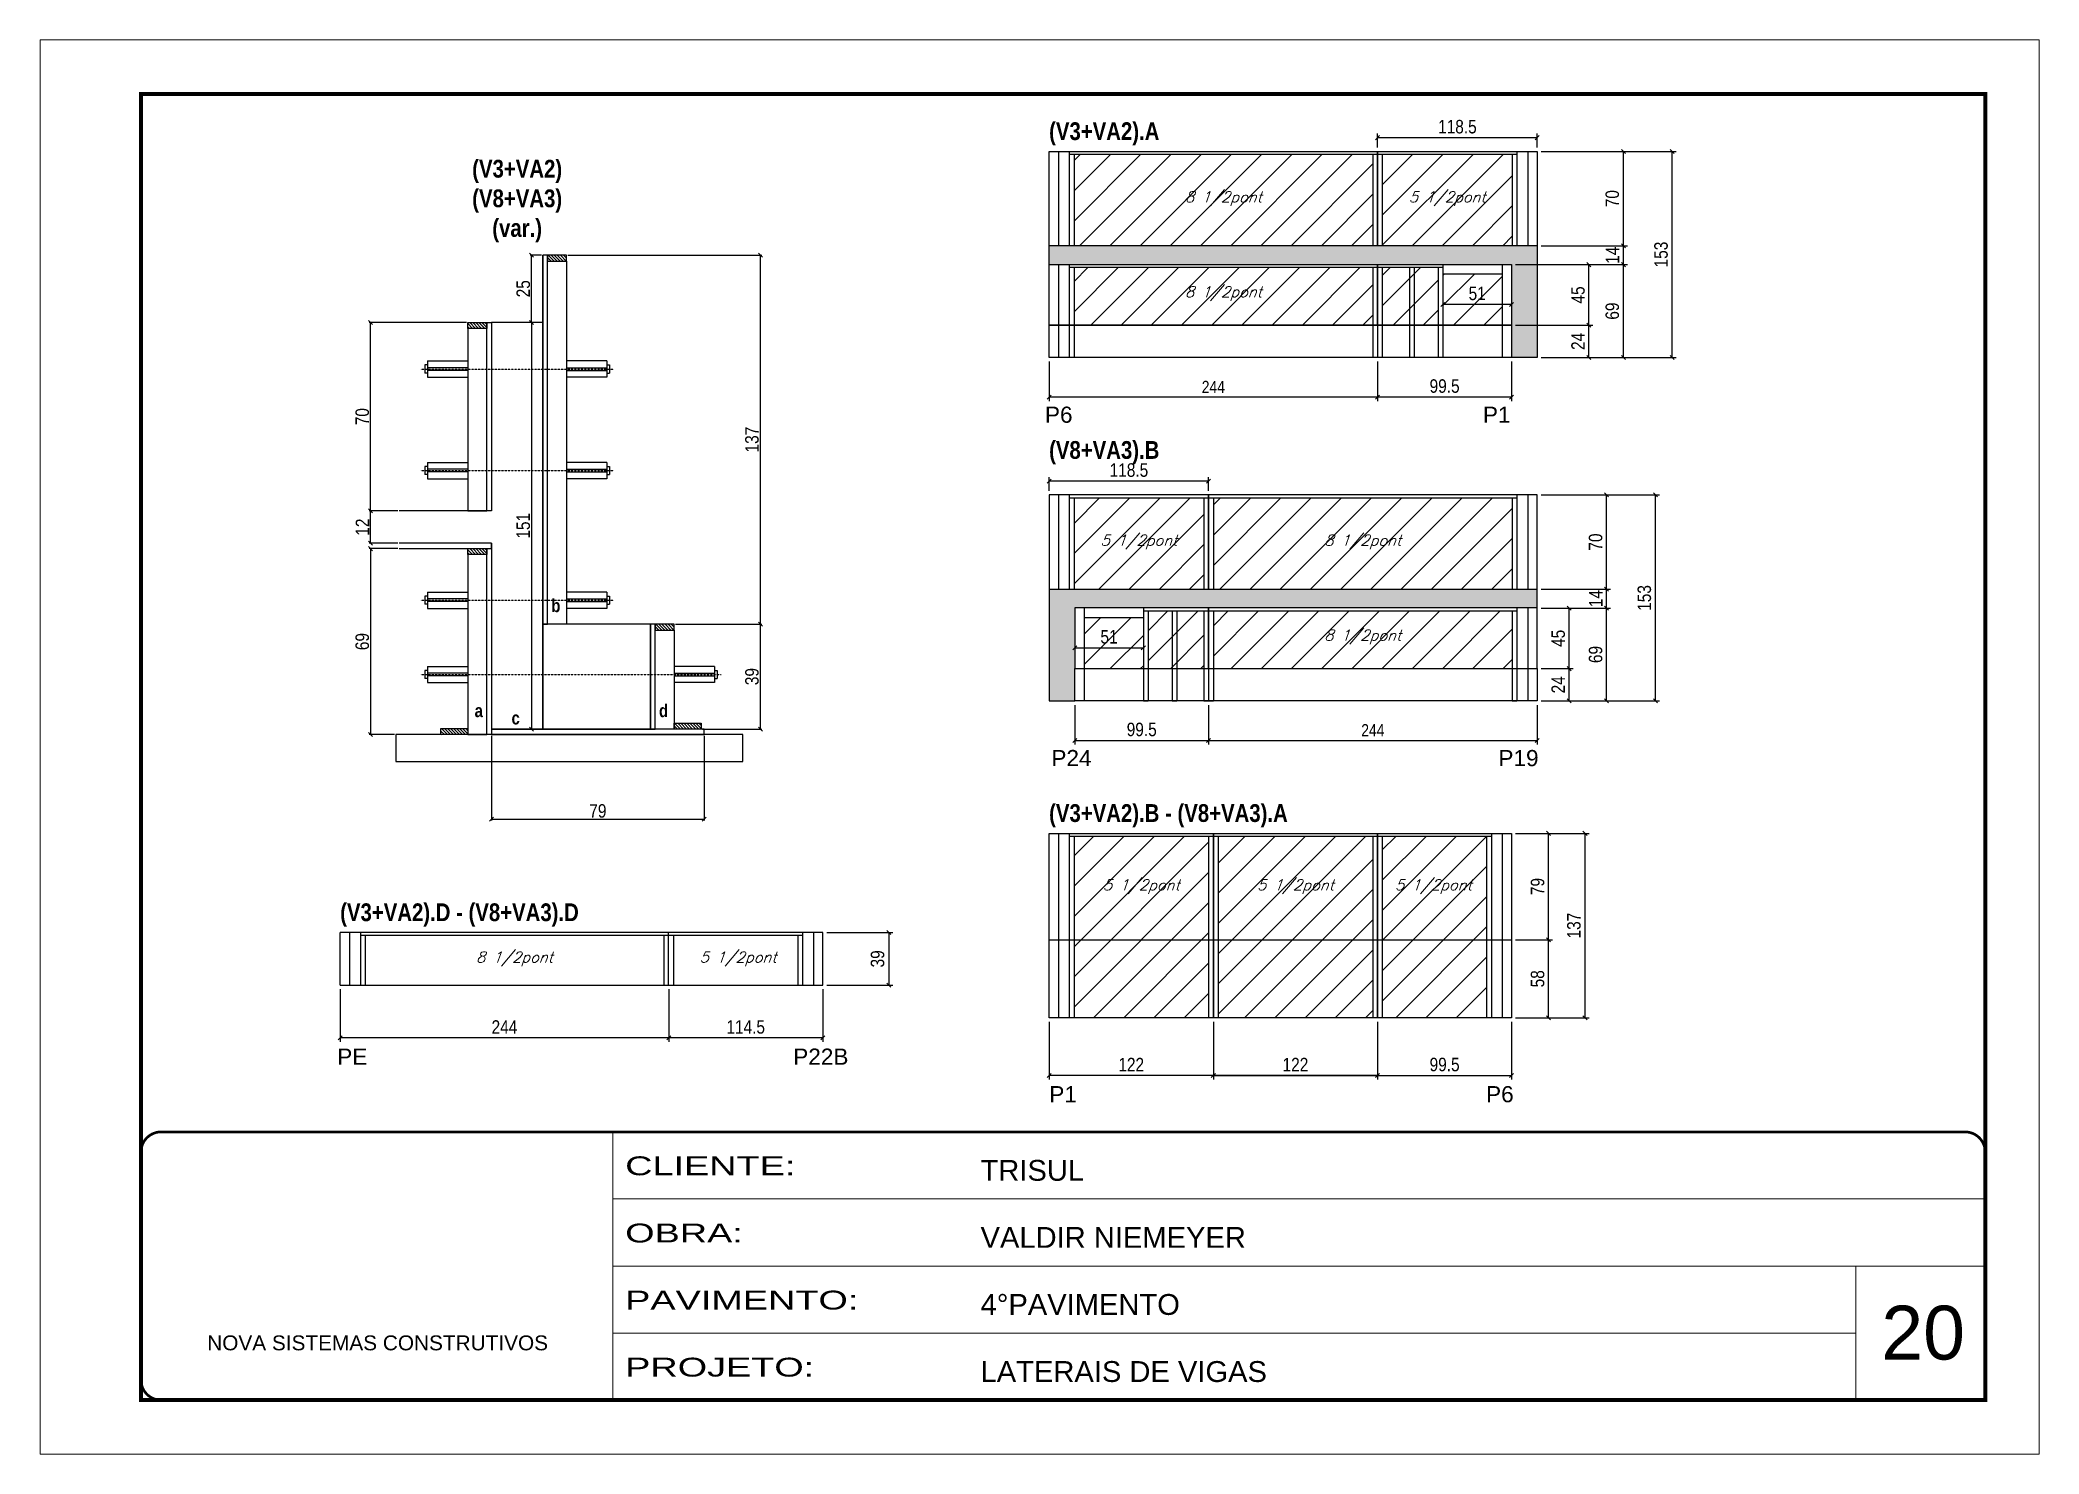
# Model space of a CAD drawing. Extents: x 3330 to 22105, y 1197 to 30204.
# Drawn here: x 17615 to 19100, y 24169 to 25219 of the extents above; entities that cross this region are included whole.
import ezdxf

# ---------------------------------------------------------------- set-up
doc = ezdxf.new("R2010")
doc.units = 0
for name, pattern in [('CONTINUO', [0]), ('DASHED', [0.75, 0.5, -0.25]), ('HIDDEN', [0.375, 0.25, -0.125])]:
    doc.linetypes.add(name, pattern=pattern)
for name, color, linetype in [('5', 5, 'Continuous'), ('barrote', 251, 'Continuous'), ('COTA', 241, 'Continuous'), ('detalhes', 4, 'Continuous'), ('NOMENCLATURA', 7, 'Continuous'), ('Painéis', 200, 'Continuous'), ('SARR_2.2x10', 60, 'Continuous'), ('SARR_2.2x7', 40, 'Continuous'), ('SARR_3.5x7', 81, 'Continuous'), ('TENSOR', 3, 'Continuous'), ('texto', 7, 'Continuous')]:
    doc.layers.add(name, color=color, linetype=linetype)
for name, color, linetype, lineweight in [('CARIMBO', 255, 'Continuous', 9), ('CONCRETO', 251, 'Continuous', 25), ('Folhas', 255, 'Continuous', 9), ('Hachura', 251, 'Continuous', 9), ('SARRAFO DE PRESSAO', 251, 'DASHED', 9)]:
    doc.layers.add(name, color=color, linetype=linetype, lineweight=lineweight)
doc.styles.add('ARIAL', font='arial.ttf')
doc.styles.add('COTA TECNICA', font='techl___.ttf', dxfattribs={"height": 10})
doc.styles.add('COTA TECNICA 2X', font='techl___.ttf', dxfattribs={"height": 10})
doc.styles.add('COTA TECNICA-50', font='techl___.ttf', dxfattribs={"height": 9})
doc.styles.add('Romans', font='romans.shx')
doc.styles.get("Standard").update_dxf_attribs({"font": 'arial.ttf'})
doc.styles.add('TECNICA', font='techb___.ttf', dxfattribs={"height": 10})
doc.styles.add('Tecnologia', font='')
doc.styles.get('Tecnologia').set_extended_font_data('Forgotten Futurist')
doc.dimstyles.new('COTA PAINEL-50', dxfattribs={"dimtxt": 9, "dimasz": 3, "dimexe": 3, "dimexo": 3, "dimgap": 3, "dimtad": 1, "dimdec": 1, "dimzin": 12, "dimdsep": 46, "dimtxsty": 'COTA TECNICA-50', "dimblk1": 'OBLIQUE', "dimblk2": 'OBLIQUE', "dimsah": 1, "dimcen": 0.9, "dimclrd": 4, "dimclre": 4, "dimclrt": 240, "dimadec": 1, "dimazin": 3, "dimtfac": 1, "dimtdec": 1, "dimtmove": 0, "dimatfit": 3, "dimfxl": 1, "dimtolj": 1, "dimtzin": 12, "dimarcsym": 0})
doc.dimstyles.new('PAINEL', dxfattribs={"dimtxt": 10, "dimasz": 3, "dimexe": 3, "dimexo": 3, "dimgap": 3, "dimtad": 1, "dimdec": 1, "dimzin": 12, "dimdsep": 46, "dimtxsty": 'COTA TECNICA', "dimblk1": 'OBLIQUE', "dimblk2": 'OBLIQUE', "dimsah": 1, "dimcen": 0.9, "dimclrd": 4, "dimclre": 4, "dimclrt": 240, "dimadec": 1, "dimazin": 3, "dimtfac": 1, "dimtdec": 1, "dimtmove": 0, "dimatfit": 3, "dimfxl": 1, "dimtolj": 1, "dimtzin": 12, "dimarcsym": 0})
doc.dimstyles.new('SECAO', dxfattribs={"dimscale": 0.333333, "dimtxt": 5, "dimasz": 9, "dimexe": 3, "dimexo": 3, "dimgap": 3, "dimtad": 1, "dimdec": 1, "dimlfac": 0.5, "dimzin": 12, "dimdsep": 46, "dimtxsty": 'COTA TECNICA 2X', "dimblk1": 'OBLIQUE', "dimblk2": 'OBLIQUE', "dimsah": 1, "dimcen": 0.9, "dimclrd": 4, "dimclre": 4, "dimclrt": 240, "dimadec": 1, "dimazin": 3, "dimtfac": 1, "dimtdec": 1, "dimtmove": 0, "dimatfit": 3, "dimfxl": 1, "dimtolj": 1, "dimtzin": 12, "dimarcsym": 0})
pattern_1 = [(45, (1653.577, 1148.575), (-11.22532, 11.22532), [])]

msp = doc.modelspace()

# ---------------------------------------------------------------- texts
at = {"layer": '5', "linetype": 'Continuous'}
for s, rotation, p in [('P6', 359.99996, (18361.11, 24934.58)), ('P1', 359.99996, (18686.45, 24934.58)), ('P24', 0.00004, (18365.88, 24679.6)), ('P19', 0.00004, (18697.98, 24679.6)), ('PE', 0.00004, (17835.36, 24457.89)), ('P22B', 0.00004, (18174.12, 24457.89)), ('P1', 359.99996, (18364.33, 24430)), ('P6', 359.99996, (18688.79, 24430))]:
    msp.add_text(s, height=12, rotation=rotation, dxfattribs=at).set_placement(p)
at = {"layer": 'CARIMBO', "style": 'ARIAL'}
msp.add_text('20', height=40, dxfattribs=at).set_placement((18982.42, 24238.97))
at = {"layer": 'detalhes', "style": 'TECNICA'}
for s, p in [('b', (17994.42, 24793.99)), ('d', (18074.42, 24715.99)), ('a', (17937.46, 24715.99)), ('c', (17964.86, 24710.57))]:
    msp.add_text(s, height=9.6, dxfattribs=at).set_placement(p)
at = {"layer": 'NOMENCLATURA', "style": 'TECNICA'}
for s, p in [('(V3+VA2).A', (18364.21, 25144.54)), ('(V8+VA3).B', (18364.21, 24907.79)), ('(V3+VA2).B - (V8+VA3).A', (18364.21, 24638.18)), ('(V3+VA2).D - (V8+VA3).D', (17837.56, 24564.51))]:
    msp.add_text(s, height=13.2, dxfattribs=at).set_placement(p)
at = {"layer": 'NOMENCLATURA', "insert": (17969.04, 25129.85), "char_height": 13.2, "attachment_point": 2, "style": 'TECNICA'}
msp.add_mtext_dynamic_manual_height_columns('(V3+VA2)\\P(V8+VA3)\\P(var.)', width=300.2766, gutter_width=1, heights=[0], dxfattribs=at)
at = {"layer": 'texto', "color": 2, "char_height": 8, "attachment_point": 5, "style": 'Romans'}
for s, insert in [('{\\Q19;\\C256;8 1/2pont}', (18493.71, 25101.02)), ('{\\Q19;\\C256;5 1/2pont}', (18659.96, 25101.02)), ('{\\Q19;\\C256;8 1/2pont}', (18493.71, 25030.52)), ('{\\Q19;\\C256;5 1/2pont}', (18430.96, 24846.05)), ('{\\Q19;\\C256;8 1/2pont}', (18597.21, 24846.05)), ('{\\Q19;\\C256;8 1/2pont}', (18597.21, 24775.55)), ('{\\Q19;\\C256;5 1/2pont}', (18432.71, 24590.16)), ('{\\Q19;\\C256;5 1/2pont}', (18547.21, 24590.16)), ('{\\Q19;\\C256;5 1/2pont}', (18649.67, 24590.16)), ('{\\Q19;\\C256;8 1/2pont}', (17967.06, 24536.49)), ('{\\Q19;\\C256;5 1/2pont}', (18133.17, 24536.49))]:
    msp.add_mtext(s, dxfattribs=dict(at, insert=insert))

# ---------------------------------------------------------------- blocks, each defined once
blk = doc.blocks.new('9999999999')
at = {"color": 30, "linetype": 'CONTINUO'}
for p, q in [((98564.6, 34230.2), (98564.6, 34429.4)), ((98564.6, 34379.6), (99584, 34379.6)), ((98564.6, 34329.8), (99488, 34329.8)), ((99584, 34329.8), (99488, 34329.8)), ((99488, 34329.8), (99488, 34230.2)), ((98564.6, 34280), (99488, 34280))]:
    blk.add_line(p, q, dxfattribs=at)
at = {"color": 30, "linetype": 'CONTINUO', "const_width": 2}
blk.add_lwpolyline([(99584, 34230.2), (99584, 34414.4, 0.414214), (99569, 34429.4), (98229, 34429.4, 0.414214), (98214, 34414.4), (98214, 34245.2, 0.414214), (98229, 34230.2), (99584, 34230.2)], format="xyb", dxfattribs=at)
at = {"layer": 'Folhas'}
blk.add_lwpolyline([(98139, 34190.2), (99624, 34190.2), (99624, 35240.2), (98139, 35240.2)], close=True, dxfattribs=at)
at = {"layer": 'Folhas', "color": 30, "const_width": 3}
blk.add_lwpolyline([(98214, 34230.2), (99584, 34230.2), (99584, 35200.2), (98214, 35200.2)], close=True, dxfattribs=at)
at = {"color": 7, "linetype": 'Continuous', "ltscale": 5, "style": 'ARIAL'}
for s, height, p in [('TRISUL', 15.48, (98837.7, 34393.1)), ('VALDIR NIEMEYER', 15.483, (98837.7, 34343.3)), ('4°PAVIMENTO', 15.483, (98837.7, 34293.5)), ('NOVA SISTEMAS CONSTRUTIVOS', 11.059, (98263.2, 34267.2)), ('LATERAIS DE VIGAS', 15.483, (98837.7, 34243.7))]:
    blk.add_text(s, height=height, dxfattribs=at).set_placement(p)
at = {"layer": 'Folhas', "color": 7, "style": 'Tecnologia', "width": 1.5}
for s, p in [('CLIENTE:', (98573.7, 34397.2)), ('OBRA:', (98573.7, 34347.3)), ('PAVIMENTO:', (98573.7, 34297.5)), ('PROJETO:', (98573.7, 34247.7))]:
    blk.add_text(s, height=14, dxfattribs=at).set_placement(p)
blk = doc.blocks.new('_Oblique')
at = {"color": 0, "linetype": 'ByBlock', "lineweight": -2}
blk.add_line((-0.5, -0.5), (0.5, 0.5), dxfattribs=at)
blk = doc.blocks.new('*D1952')
at = {"layer": 'COTA', "color": 4, "linetype": 'ByBlock', "lineweight": -2, "transparency": 16777216}
for p, q in [((18364.2, 24980), (18364.2, 24950.7)), ((18608.2, 24980), (18608.2, 24950.7)), ((18608.2, 24953.7), (18364.2, 24953.7))]:
    blk.add_line(p, q, dxfattribs=at)
at = {"layer": 'Defpoints', "color": 0, "linetype": 'ByBlock', "transparency": 16777216}
for p in [(18364.2, 24983), (18608.2, 24983), (18364.2, 24953.7)]:
    blk.add_point(p, dxfattribs=at)
at = {"layer": 'COTA', "color": 4, "linetype": 'ByBlock', "lineweight": -2, "transparency": 16777216, "xscale": 3, "yscale": 3, "zscale": 3, "rotation": 180}
blk.add_blockref('_Oblique', (18364.2, 24953.7), dxfattribs=at)
at = {"layer": 'COTA', "color": 4, "linetype": 'ByBlock', "lineweight": -2, "transparency": 16777216, "xscale": 3, "yscale": 3, "zscale": 3}
blk.add_blockref('_Oblique', (18608.2, 24953.7), dxfattribs=at)
at = {"layer": 'COTA', "color": 240, "linetype": 'ByBlock', "transparency": 16777216, "insert": (18486.2, 24961.2), "char_height": 9, "attachment_point": 5, "style": 'COTA TECNICA-50'}
blk.add_mtext('\\A1;244', dxfattribs=at)
blk = doc.blocks.new('*D1953')
at = {"layer": 'COTA', "color": 4, "linetype": 'ByBlock', "lineweight": -2, "transparency": 16777216}
for p, q in [((18608.2, 24980), (18608.2, 24950.7)), ((18707.7, 24980), (18707.7, 24950.7)), ((18707.7, 24953.7), (18608.2, 24953.7))]:
    blk.add_line(p, q, dxfattribs=at)
at = {"layer": 'Defpoints', "color": 0, "linetype": 'ByBlock', "transparency": 16777216}
for p in [(18608.2, 24983), (18707.7, 24983), (18608.2, 24953.7)]:
    blk.add_point(p, dxfattribs=at)
at = {"layer": 'COTA', "color": 4, "linetype": 'ByBlock', "lineweight": -2, "transparency": 16777216, "xscale": 3, "yscale": 3, "zscale": 3, "rotation": 180}
blk.add_blockref('_Oblique', (18608.2, 24953.7), dxfattribs=at)
at = {"layer": 'COTA', "color": 4, "linetype": 'ByBlock', "lineweight": -2, "transparency": 16777216, "xscale": 3, "yscale": 3, "zscale": 3}
blk.add_blockref('_Oblique', (18707.7, 24953.7), dxfattribs=at)
at = {"layer": 'COTA', "color": 240, "linetype": 'ByBlock', "transparency": 16777216, "insert": (18658, 24961.8), "char_height": 10, "attachment_point": 5, "style": 'COTA TECNICA'}
blk.add_mtext('\\A1;99.5', dxfattribs=at)
blk = doc.blocks.new('*D1934')
at = {"layer": 'COTA', "color": 4, "linetype": 'ByBlock', "lineweight": -2, "transparency": 16777216}
for p, q in [((18364.2, 24489.7), (18364.2, 24446.9)), ((18486.2, 24489.7), (18486.2, 24446.9)), ((18486.2, 24449.9), (18364.2, 24449.9))]:
    blk.add_line(p, q, dxfattribs=at)
at = {"layer": 'Defpoints', "color": 0, "linetype": 'ByBlock', "transparency": 16777216}
for p in [(18364.2, 24492.7), (18486.2, 24492.7), (18364.2, 24449.9)]:
    blk.add_point(p, dxfattribs=at)
at = {"layer": 'COTA', "color": 4, "linetype": 'ByBlock', "lineweight": -2, "transparency": 16777216, "xscale": 3, "yscale": 3, "zscale": 3, "rotation": 180}
blk.add_blockref('_Oblique', (18364.2, 24449.9), dxfattribs=at)
at = {"layer": 'COTA', "color": 4, "linetype": 'ByBlock', "lineweight": -2, "transparency": 16777216, "xscale": 3, "yscale": 3, "zscale": 3}
blk.add_blockref('_Oblique', (18486.2, 24449.9), dxfattribs=at)
at = {"layer": 'COTA', "color": 240, "linetype": 'ByBlock', "transparency": 16777216, "insert": (18425.2, 24458), "char_height": 10, "attachment_point": 5, "style": 'COTA TECNICA'}
blk.add_mtext('\\A1;122', dxfattribs=at)
blk = doc.blocks.new('*D1935')
at = {"layer": 'COTA', "color": 4, "linetype": 'ByBlock', "lineweight": -2, "transparency": 16777216}
for p, q in [((18486.2, 24489.7), (18486.2, 24446.9)), ((18608.2, 24489.7), (18608.2, 24446.9)), ((18486.2, 24449.9), (18608.2, 24449.9))]:
    blk.add_line(p, q, dxfattribs=at)
at = {"layer": 'Defpoints', "color": 0, "linetype": 'ByBlock', "transparency": 16777216}
for p in [(18486.2, 24492.7), (18608.2, 24492.7), (18608.2, 24449.9)]:
    blk.add_point(p, dxfattribs=at)
at = {"layer": 'COTA', "color": 4, "linetype": 'ByBlock', "lineweight": -2, "transparency": 16777216, "xscale": 3, "yscale": 3, "zscale": 3, "rotation": 180}
blk.add_blockref('_Oblique', (18486.2, 24449.9), dxfattribs=at)
at = {"layer": 'COTA', "color": 4, "linetype": 'ByBlock', "lineweight": -2, "transparency": 16777216, "xscale": 3, "yscale": 3, "zscale": 3}
blk.add_blockref('_Oblique', (18608.2, 24449.9), dxfattribs=at)
at = {"layer": 'COTA', "color": 240, "linetype": 'ByBlock', "transparency": 16777216, "insert": (18547.2, 24458), "char_height": 10, "attachment_point": 5, "style": 'COTA TECNICA'}
blk.add_mtext('\\A1;122', dxfattribs=at)
blk = doc.blocks.new('*D1936')
at = {"layer": 'COTA', "color": 4, "linetype": 'ByBlock', "lineweight": -2, "transparency": 16777216}
for p, q in [((18486.2, 24489.7), (18486.2, 24446.9)), ((18608.2, 24489.7), (18608.2, 24446.9)), ((18608.2, 24449.9), (18486.2, 24449.9))]:
    blk.add_line(p, q, dxfattribs=at)
at = {"layer": 'Defpoints', "color": 0, "linetype": 'ByBlock', "transparency": 16777216}
for p in [(18486.2, 24492.7), (18608.2, 24492.7), (18486.2, 24449.9)]:
    blk.add_point(p, dxfattribs=at)
at = {"layer": 'COTA', "color": 4, "linetype": 'ByBlock', "lineweight": -2, "transparency": 16777216, "xscale": 3, "yscale": 3, "zscale": 3, "rotation": 180}
blk.add_blockref('_Oblique', (18486.2, 24449.9), dxfattribs=at)
at = {"layer": 'COTA', "color": 4, "linetype": 'ByBlock', "lineweight": -2, "transparency": 16777216, "xscale": 3, "yscale": 3, "zscale": 3}
blk.add_blockref('_Oblique', (18608.2, 24449.9), dxfattribs=at)
at = {"layer": 'COTA', "color": 240, "linetype": 'ByBlock', "transparency": 16777216, "insert": (18547.2, 24458), "char_height": 10, "attachment_point": 5, "style": 'COTA TECNICA'}
blk.add_mtext('\\A1;122', dxfattribs=at)
blk = doc.blocks.new('*D1937')
at = {"layer": 'COTA', "color": 4, "linetype": 'ByBlock', "lineweight": -2, "transparency": 16777216}
for p, q in [((18608.2, 24489.7), (18608.2, 24446.9)), ((18707.7, 24489.7), (18707.7, 24446.9)), ((18608.2, 24449.9), (18707.7, 24449.9))]:
    blk.add_line(p, q, dxfattribs=at)
at = {"layer": 'Defpoints', "color": 0, "linetype": 'ByBlock', "transparency": 16777216}
for p in [(18608.2, 24492.7), (18707.7, 24492.7), (18707.7, 24449.9)]:
    blk.add_point(p, dxfattribs=at)
at = {"layer": 'COTA', "color": 4, "linetype": 'ByBlock', "lineweight": -2, "transparency": 16777216, "xscale": 3, "yscale": 3, "zscale": 3, "rotation": 180}
blk.add_blockref('_Oblique', (18608.2, 24449.9), dxfattribs=at)
at = {"layer": 'COTA', "color": 4, "linetype": 'ByBlock', "lineweight": -2, "transparency": 16777216, "xscale": 3, "yscale": 3, "zscale": 3}
blk.add_blockref('_Oblique', (18707.7, 24449.9), dxfattribs=at)
at = {"layer": 'COTA', "color": 240, "linetype": 'ByBlock', "transparency": 16777216, "insert": (18658, 24458), "char_height": 10, "attachment_point": 5, "style": 'COTA TECNICA'}
blk.add_mtext('\\A1;99.5', dxfattribs=at)
blk = doc.blocks.new('*D1938')
at = {"layer": 'COTA', "color": 4, "linetype": 'ByBlock', "lineweight": -2, "transparency": 16777216}
for p, q in [((18710.7, 24629.7), (18765.3, 24629.7)), ((18762.3, 24492.7), (18762.3, 24629.7)), ((18710.7, 24492.7), (18765.3, 24492.7))]:
    blk.add_line(p, q, dxfattribs=at)
at = {"layer": 'Defpoints', "color": 0, "linetype": 'ByBlock', "transparency": 16777216}
for p in [(18707.7, 24629.7), (18762.3, 24629.7), (18707.7, 24492.7)]:
    blk.add_point(p, dxfattribs=at)
at = {"layer": 'COTA', "color": 4, "linetype": 'ByBlock', "lineweight": -2, "transparency": 16777216, "xscale": 3, "yscale": 3, "zscale": 3}
for p, rotation in [((18762.3, 24629.7), 90), ((18762.3, 24492.7), 270)]:
    blk.add_blockref('_Oblique', p, dxfattribs=dict(at, rotation=rotation))
at = {"layer": 'COTA', "color": 240, "linetype": 'ByBlock', "transparency": 16777216, "insert": (18754.1, 24561.2), "char_height": 10, "attachment_point": 5, "rotation": 90, "style": 'COTA TECNICA'}
blk.add_mtext('\\A1;137', dxfattribs=at)
blk = doc.blocks.new('*D1939')
at = {"layer": 'COTA', "color": 4, "linetype": 'ByBlock', "lineweight": -2, "transparency": 16777216}
for p, q in [((18710.7, 24550.7), (18738.2, 24550.7)), ((18735.2, 24492.7), (18735.2, 24550.7)), ((18710.7, 24492.7), (18738.2, 24492.7))]:
    blk.add_line(p, q, dxfattribs=at)
at = {"layer": 'Defpoints', "color": 0, "linetype": 'ByBlock', "transparency": 16777216}
for p in [(18707.7, 24550.7), (18735.2, 24550.7), (18707.7, 24492.7)]:
    blk.add_point(p, dxfattribs=at)
at = {"layer": 'COTA', "color": 4, "linetype": 'ByBlock', "lineweight": -2, "transparency": 16777216, "xscale": 3, "yscale": 3, "zscale": 3}
for p, rotation in [((18735.2, 24550.7), 90), ((18735.2, 24492.7), 270)]:
    blk.add_blockref('_Oblique', p, dxfattribs=dict(at, rotation=rotation))
at = {"layer": 'COTA', "color": 240, "linetype": 'ByBlock', "transparency": 16777216, "insert": (18727.1, 24521.7), "char_height": 10, "attachment_point": 5, "rotation": 90, "style": 'COTA TECNICA'}
blk.add_mtext('\\A1;58', dxfattribs=at)
blk = doc.blocks.new('*D1940')
at = {"layer": 'COTA', "color": 4, "linetype": 'ByBlock', "lineweight": -2, "transparency": 16777216}
for p, q in [((18710.7, 24629.7), (18738.2, 24629.7)), ((18735.2, 24550.7), (18735.2, 24629.7)), ((18710.7, 24550.7), (18738.2, 24550.7))]:
    blk.add_line(p, q, dxfattribs=at)
at = {"layer": 'Defpoints', "color": 0, "linetype": 'ByBlock', "transparency": 16777216}
for p in [(18707.7, 24629.7), (18735.2, 24629.7), (18707.7, 24550.7)]:
    blk.add_point(p, dxfattribs=at)
at = {"layer": 'COTA', "color": 4, "linetype": 'ByBlock', "lineweight": -2, "transparency": 16777216, "xscale": 3, "yscale": 3, "zscale": 3}
for p, rotation in [((18735.2, 24629.7), 90), ((18735.2, 24550.7), 270)]:
    blk.add_blockref('_Oblique', p, dxfattribs=dict(at, rotation=rotation))
at = {"layer": 'COTA', "color": 240, "linetype": 'ByBlock', "transparency": 16777216, "insert": (18727.1, 24590.2), "char_height": 10, "attachment_point": 5, "rotation": 90, "style": 'COTA TECNICA'}
blk.add_mtext('\\A1;79', dxfattribs=at)
blk = doc.blocks.new('*D1954')
at = {"layer": 'COTA', "color": 4, "lineweight": -2, "transparency": 16777216}
for p, q in [((18608.2, 25139), (18608.2, 25149.3)), ((18608.2, 25146.3), (18726.7, 25146.3)), ((18726.7, 25139), (18726.7, 25149.3))]:
    blk.add_line(p, q, dxfattribs=at)
at = {"layer": 'Defpoints', "color": 0, "transparency": 16777216}
for p in [(18726.7, 25146.3), (18608.2, 25136), (18726.7, 25136)]:
    blk.add_point(p, dxfattribs=at)
at = {"layer": 'COTA', "color": 4, "lineweight": -2, "transparency": 16777216, "xscale": 3, "yscale": 3, "zscale": 3, "rotation": 180}
blk.add_blockref('_Oblique', (18608.2, 25146.3), dxfattribs=at)
at = {"layer": 'COTA', "color": 4, "lineweight": -2, "transparency": 16777216, "xscale": 3, "yscale": 3, "zscale": 3}
blk.add_blockref('_Oblique', (18726.7, 25146.3), dxfattribs=at)
at = {"layer": 'COTA', "color": 240, "transparency": 16777216, "insert": (18667.5, 25154.4), "char_height": 10, "attachment_point": 5, "style": 'COTA TECNICA'}
blk.add_mtext('\\A1;118.5', dxfattribs=at)
blk = doc.blocks.new('*D1955')
at = {"layer": 'COTA', "color": 4, "lineweight": -2, "transparency": 16777216}
for p, q in [((18656.7, 25029.6), (18656.7, 25019.5)), ((18707.7, 25022.5), (18656.7, 25022.5)), ((18707.7, 25029.6), (18707.7, 25019.5))]:
    blk.add_line(p, q, dxfattribs=at)
at = {"layer": 'Defpoints', "color": 0, "transparency": 16777216}
for p in [(18656.7, 25032.6), (18656.7, 25022.5), (18707.7, 25032.6)]:
    blk.add_point(p, dxfattribs=at)
at = {"layer": 'COTA', "color": 4, "lineweight": -2, "transparency": 16777216, "xscale": 3, "yscale": 3, "zscale": 3, "rotation": 180}
blk.add_blockref('_Oblique', (18656.7, 25022.5), dxfattribs=at)
at = {"layer": 'COTA', "color": 4, "lineweight": -2, "transparency": 16777216, "xscale": 3, "yscale": 3, "zscale": 3}
blk.add_blockref('_Oblique', (18707.7, 25022.5), dxfattribs=at)
at = {"layer": 'COTA', "color": 240, "transparency": 16777216, "insert": (18682.2, 25030.6), "char_height": 10, "attachment_point": 5, "style": 'COTA TECNICA'}
blk.add_mtext('\\A1;51', dxfattribs=at)
blk = doc.blocks.new('*D1956')
at = {"layer": 'COTA', "color": 4, "lineweight": -2, "transparency": 16777216}
for p, q in [((18710.7, 25052), (18793.8, 25052)), ((18790.8, 24983), (18790.8, 25052)), ((18729.7, 24983), (18793.8, 24983))]:
    blk.add_line(p, q, dxfattribs=at)
at = {"layer": 'Defpoints', "color": 0, "transparency": 16777216}
for p in [(18707.7, 25052), (18790.8, 25052), (18726.7, 24983)]:
    blk.add_point(p, dxfattribs=at)
at = {"layer": 'COTA', "color": 4, "lineweight": -2, "transparency": 16777216, "xscale": 3, "yscale": 3, "zscale": 3}
for p, rotation in [((18790.8, 25052), 90), ((18790.8, 24983), 270)]:
    blk.add_blockref('_Oblique', p, dxfattribs=dict(at, rotation=rotation))
at = {"layer": 'COTA', "color": 240, "transparency": 16777216, "insert": (18782.6, 25017.5), "char_height": 10, "attachment_point": 5, "rotation": 90, "style": 'COTA TECNICA'}
blk.add_mtext('\\A1;69', dxfattribs=at)
blk = doc.blocks.new('*D1957')
at = {"layer": 'COTA', "color": 4, "lineweight": -2, "transparency": 16777216}
for p, q in [((18710.7, 25052), (18793.8, 25052)), ((18729.7, 25066), (18793.8, 25066)), ((18790.8, 25052), (18790.8, 25066))]:
    blk.add_line(p, q, dxfattribs=at)
at = {"layer": 'Defpoints', "color": 0, "transparency": 16777216}
for p in [(18707.7, 25052), (18726.7, 25066), (18790.8, 25066)]:
    blk.add_point(p, dxfattribs=at)
at = {"layer": 'COTA', "color": 4, "lineweight": -2, "transparency": 16777216, "xscale": 3, "yscale": 3, "zscale": 3}
for p, rotation in [((18790.8, 25066), 90), ((18790.8, 25052), 270)]:
    blk.add_blockref('_Oblique', p, dxfattribs=dict(at, rotation=rotation))
at = {"layer": 'COTA', "color": 240, "transparency": 16777216, "insert": (18782.7, 25059), "char_height": 10, "attachment_point": 5, "rotation": 90, "style": 'COTA TECNICA'}
blk.add_mtext('\\A1;14', dxfattribs=at)
blk = doc.blocks.new('*D1958')
at = {"layer": 'COTA', "color": 4, "lineweight": -2, "transparency": 16777216}
for p, q in [((18729.7, 25136), (18793.8, 25136)), ((18790.8, 25066), (18790.8, 25136)), ((18729.7, 25066), (18793.8, 25066))]:
    blk.add_line(p, q, dxfattribs=at)
at = {"layer": 'Defpoints', "color": 0, "transparency": 16777216}
for p in [(18726.7, 25136), (18790.8, 25136), (18726.7, 25066)]:
    blk.add_point(p, dxfattribs=at)
at = {"layer": 'COTA', "color": 4, "lineweight": -2, "transparency": 16777216, "xscale": 3, "yscale": 3, "zscale": 3}
for p, rotation in [((18790.8, 25136), 90), ((18790.8, 25066), 270)]:
    blk.add_blockref('_Oblique', p, dxfattribs=dict(at, rotation=rotation))
at = {"layer": 'COTA', "color": 240, "transparency": 16777216, "insert": (18782.6, 25101), "char_height": 10, "attachment_point": 5, "rotation": 90, "style": 'COTA TECNICA'}
blk.add_mtext('\\A1;70', dxfattribs=at)
blk = doc.blocks.new('*D1941')
at = {"layer": 'COTA', "color": 4, "linetype": 'ByBlock', "lineweight": -2, "transparency": 16777216}
for p, q in [((18482.7, 24725), (18482.7, 24695.7)), ((18726.7, 24725), (18726.7, 24695.7)), ((18482.7, 24698.7), (18726.7, 24698.7))]:
    blk.add_line(p, q, dxfattribs=at)
at = {"layer": 'Defpoints', "color": 0, "linetype": 'ByBlock', "transparency": 16777216}
for p in [(18482.7, 24728), (18726.7, 24728), (18726.7, 24698.7)]:
    blk.add_point(p, dxfattribs=at)
at = {"layer": 'COTA', "color": 4, "linetype": 'ByBlock', "lineweight": -2, "transparency": 16777216, "xscale": 3, "yscale": 3, "zscale": 3, "rotation": 180}
blk.add_blockref('_Oblique', (18482.7, 24698.7), dxfattribs=at)
at = {"layer": 'COTA', "color": 4, "linetype": 'ByBlock', "lineweight": -2, "transparency": 16777216, "xscale": 3, "yscale": 3, "zscale": 3}
blk.add_blockref('_Oblique', (18726.7, 24698.7), dxfattribs=at)
at = {"layer": 'COTA', "color": 240, "linetype": 'ByBlock', "transparency": 16777216, "insert": (18604.7, 24706.3), "char_height": 9, "attachment_point": 5, "style": 'COTA TECNICA-50'}
blk.add_mtext('\\A1;244', dxfattribs=at)
blk = doc.blocks.new('*D1942')
at = {"layer": 'COTA', "color": 4, "linetype": 'ByBlock', "lineweight": -2, "transparency": 16777216}
for p, q in [((18383.2, 24725), (18383.2, 24695.7)), ((18482.7, 24725), (18482.7, 24695.7)), ((18383.2, 24698.7), (18482.7, 24698.7))]:
    blk.add_line(p, q, dxfattribs=at)
at = {"layer": 'Defpoints', "color": 0, "linetype": 'ByBlock', "transparency": 16777216}
for p in [(18383.2, 24728), (18482.7, 24728), (18482.7, 24698.7)]:
    blk.add_point(p, dxfattribs=at)
at = {"layer": 'COTA', "color": 4, "linetype": 'ByBlock', "lineweight": -2, "transparency": 16777216, "xscale": 3, "yscale": 3, "zscale": 3, "rotation": 180}
blk.add_blockref('_Oblique', (18383.2, 24698.7), dxfattribs=at)
at = {"layer": 'COTA', "color": 4, "linetype": 'ByBlock', "lineweight": -2, "transparency": 16777216, "xscale": 3, "yscale": 3, "zscale": 3}
blk.add_blockref('_Oblique', (18482.7, 24698.7), dxfattribs=at)
at = {"layer": 'COTA', "color": 240, "linetype": 'ByBlock', "transparency": 16777216, "insert": (18433, 24706.8), "char_height": 10, "attachment_point": 5, "style": 'COTA TECNICA'}
blk.add_mtext('\\A1;99.5', dxfattribs=at)
blk = doc.blocks.new('*D1959')
at = {"layer": 'COTA', "color": 4, "lineweight": -2, "transparency": 16777216}
for p, q in [((18364.2, 24884), (18364.2, 24894.3)), ((18482.7, 24891.3), (18364.2, 24891.3)), ((18482.7, 24884), (18482.7, 24894.3))]:
    blk.add_line(p, q, dxfattribs=at)
at = {"layer": 'Defpoints', "color": 0, "transparency": 16777216}
for p in [(18364.2, 24891.3), (18364.2, 24881), (18482.7, 24881)]:
    blk.add_point(p, dxfattribs=at)
at = {"layer": 'COTA', "color": 4, "lineweight": -2, "transparency": 16777216, "xscale": 3, "yscale": 3, "zscale": 3, "rotation": 180}
blk.add_blockref('_Oblique', (18364.2, 24891.3), dxfattribs=at)
at = {"layer": 'COTA', "color": 4, "lineweight": -2, "transparency": 16777216, "xscale": 3, "yscale": 3, "zscale": 3}
blk.add_blockref('_Oblique', (18482.7, 24891.3), dxfattribs=at)
at = {"layer": 'COTA', "color": 240, "transparency": 16777216, "insert": (18423.5, 24899.4), "char_height": 10, "attachment_point": 5, "style": 'COTA TECNICA'}
blk.add_mtext('\\A1;118.5', dxfattribs=at)
blk = doc.blocks.new('*D1960')
at = {"layer": 'COTA', "color": 4, "lineweight": -2, "transparency": 16777216}
for p, q in [((18383.2, 24774.6), (18383.2, 24764.5)), ((18434.2, 24774.6), (18434.2, 24764.5)), ((18383.2, 24767.5), (18434.2, 24767.5))]:
    blk.add_line(p, q, dxfattribs=at)
at = {"layer": 'Defpoints', "color": 0, "transparency": 16777216}
for p in [(18383.2, 24777.6), (18434.2, 24777.6), (18434.2, 24767.5)]:
    blk.add_point(p, dxfattribs=at)
at = {"layer": 'COTA', "color": 4, "lineweight": -2, "transparency": 16777216, "xscale": 3, "yscale": 3, "zscale": 3, "rotation": 180}
blk.add_blockref('_Oblique', (18383.2, 24767.5), dxfattribs=at)
at = {"layer": 'COTA', "color": 4, "lineweight": -2, "transparency": 16777216, "xscale": 3, "yscale": 3, "zscale": 3}
blk.add_blockref('_Oblique', (18434.2, 24767.5), dxfattribs=at)
at = {"layer": 'COTA', "color": 240, "transparency": 16777216, "insert": (18408.7, 24775.6), "char_height": 10, "attachment_point": 5, "style": 'COTA TECNICA'}
blk.add_mtext('\\A1;51', dxfattribs=at)
blk = doc.blocks.new('*D1961')
at = {"layer": 'COTA', "color": 4, "lineweight": -2, "transparency": 16777216}
for p, q in [((18729.7, 25136), (18830.1, 25136)), ((18827.1, 24983), (18827.1, 25136)), ((18729.7, 24983), (18830.1, 24983))]:
    blk.add_line(p, q, dxfattribs=at)
at = {"layer": 'Defpoints', "color": 0, "transparency": 16777216}
for p in [(18726.7, 25136), (18827.1, 25136), (18726.7, 24983)]:
    blk.add_point(p, dxfattribs=at)
at = {"layer": 'COTA', "color": 4, "lineweight": -2, "transparency": 16777216, "xscale": 3, "yscale": 3, "zscale": 3}
for p, rotation in [((18827.1, 25136), 90), ((18827.1, 24983), 270)]:
    blk.add_blockref('_Oblique', p, dxfattribs=dict(at, rotation=rotation))
at = {"layer": 'COTA', "color": 240, "transparency": 16777216, "insert": (18818.8, 25059.5), "char_height": 10, "attachment_point": 5, "rotation": 90, "style": 'COTA TECNICA'}
blk.add_mtext('\\A1;153', dxfattribs=at)
blk = doc.blocks.new('*D1944')
at = {"layer": 'COTA', "color": 4, "lineweight": -2, "transparency": 16777216}
for p, q in [((18729.7, 24797), (18781.3, 24797)), ((18778.3, 24728), (18778.3, 24797)), ((18729.7, 24728), (18781.3, 24728))]:
    blk.add_line(p, q, dxfattribs=at)
at = {"layer": 'Defpoints', "color": 0, "transparency": 16777216}
for p in [(18726.7, 24797), (18778.3, 24797), (18726.7, 24728)]:
    blk.add_point(p, dxfattribs=at)
at = {"layer": 'COTA', "color": 4, "lineweight": -2, "transparency": 16777216, "xscale": 3, "yscale": 3, "zscale": 3}
for p, rotation in [((18778.3, 24797), 90), ((18778.3, 24728), 270)]:
    blk.add_blockref('_Oblique', p, dxfattribs=dict(at, rotation=rotation))
at = {"layer": 'COTA', "color": 240, "transparency": 16777216, "insert": (18770.2, 24762.5), "char_height": 10, "attachment_point": 5, "rotation": 90, "style": 'COTA TECNICA'}
blk.add_mtext('\\A1;69', dxfattribs=at)
blk = doc.blocks.new('*D1945')
at = {"layer": 'COTA', "color": 4, "lineweight": -2, "transparency": 16777216}
for p, q in [((18729.7, 24811), (18781.3, 24811)), ((18778.3, 24797), (18778.3, 24811)), ((18729.7, 24797), (18781.3, 24797))]:
    blk.add_line(p, q, dxfattribs=at)
at = {"layer": 'Defpoints', "color": 0, "transparency": 16777216}
for p in [(18726.7, 24811), (18778.3, 24811), (18726.7, 24797)]:
    blk.add_point(p, dxfattribs=at)
at = {"layer": 'COTA', "color": 4, "lineweight": -2, "transparency": 16777216, "xscale": 3, "yscale": 3, "zscale": 3}
for p, rotation in [((18778.3, 24811), 90), ((18778.3, 24797), 270)]:
    blk.add_blockref('_Oblique', p, dxfattribs=dict(at, rotation=rotation))
at = {"layer": 'COTA', "color": 240, "transparency": 16777216, "insert": (18770.3, 24804), "char_height": 10, "attachment_point": 5, "rotation": 90, "style": 'COTA TECNICA'}
blk.add_mtext('\\A1;14', dxfattribs=at)
blk = doc.blocks.new('*D1962')
at = {"layer": 'COTA', "color": 4, "lineweight": -2, "transparency": 16777216}
for p, q in [((18729.7, 24881), (18781.3, 24881)), ((18778.3, 24811), (18778.3, 24881)), ((18729.7, 24811), (18781.3, 24811))]:
    blk.add_line(p, q, dxfattribs=at)
at = {"layer": 'Defpoints', "color": 0, "transparency": 16777216}
for p in [(18726.7, 24881), (18778.3, 24881), (18726.7, 24811)]:
    blk.add_point(p, dxfattribs=at)
at = {"layer": 'COTA', "color": 4, "lineweight": -2, "transparency": 16777216, "xscale": 3, "yscale": 3, "zscale": 3}
for p, rotation in [((18778.3, 24881), 90), ((18778.3, 24811), 270)]:
    blk.add_blockref('_Oblique', p, dxfattribs=dict(at, rotation=rotation))
at = {"layer": 'COTA', "color": 240, "transparency": 16777216, "insert": (18770.2, 24846), "char_height": 10, "attachment_point": 5, "rotation": 90, "style": 'COTA TECNICA'}
blk.add_mtext('\\A1;70', dxfattribs=at)
blk = doc.blocks.new('*D1963')
at = {"layer": 'COTA', "color": 4, "lineweight": -2, "transparency": 16777216}
for p, q in [((18729.7, 24881), (18817.6, 24881)), ((18814.6, 24728), (18814.6, 24881)), ((18729.7, 24728), (18817.6, 24728))]:
    blk.add_line(p, q, dxfattribs=at)
at = {"layer": 'Defpoints', "color": 0, "transparency": 16777216}
for p in [(18726.7, 24881), (18814.6, 24881), (18726.7, 24728)]:
    blk.add_point(p, dxfattribs=at)
at = {"layer": 'COTA', "color": 4, "lineweight": -2, "transparency": 16777216, "xscale": 3, "yscale": 3, "zscale": 3}
for p, rotation in [((18814.6, 24881), 90), ((18814.6, 24728), 270)]:
    blk.add_blockref('_Oblique', p, dxfattribs=dict(at, rotation=rotation))
at = {"layer": 'COTA', "color": 240, "transparency": 16777216, "insert": (18806.4, 24804.5), "char_height": 10, "attachment_point": 5, "rotation": 90, "style": 'COTA TECNICA'}
blk.add_mtext('\\A1;153', dxfattribs=at)
blk = doc.blocks.new('*D1964')
at = {"layer": 'COTA', "color": 4, "lineweight": -2, "transparency": 16777216}
for p, q in [((18086.6, 24785.1), (18150.7, 24785.1)), ((18149.7, 24707.1), (18149.7, 24785.1)), ((18106.6, 24707.1), (18150.7, 24707.1))]:
    blk.add_line(p, q, dxfattribs=at)
at = {"layer": 'Defpoints', "color": 0, "transparency": 16777216}
for p in [(18085.6, 24785.1), (18149.7, 24785.1), (18105.6, 24707.1)]:
    blk.add_point(p, dxfattribs=at)
at = {"layer": 'COTA', "color": 4, "lineweight": -2, "transparency": 16777216, "xscale": 3, "yscale": 3, "zscale": 3}
for p, rotation in [((18149.7, 24785.1), 90), ((18149.7, 24707.1), 270)]:
    blk.add_blockref('_Oblique', p, dxfattribs=dict(at, rotation=rotation))
at = {"layer": 'COTA', "color": 240, "transparency": 16777216, "insert": (18143.5, 24746.1), "char_height": 10, "attachment_point": 5, "rotation": 90, "style": 'COTA TECNICA 2X'}
blk.add_mtext('\\A1;39', dxfattribs=at)
blk = doc.blocks.new('*D1965')
at = {"layer": 'COTA', "color": 4, "lineweight": -2, "transparency": 16777216}
for p, q in [((18006.6, 25059.1), (18150.7, 25059.1)), ((18149.7, 24785.1), (18149.7, 25059.1)), ((18086.6, 24785.1), (18150.7, 24785.1))]:
    blk.add_line(p, q, dxfattribs=at)
at = {"layer": 'Defpoints', "color": 0, "transparency": 16777216}
for p in [(18005.6, 25059.1), (18149.7, 25059.1), (18085.6, 24785.1)]:
    blk.add_point(p, dxfattribs=at)
at = {"layer": 'COTA', "color": 4, "lineweight": -2, "transparency": 16777216, "xscale": 3, "yscale": 3, "zscale": 3}
for p, rotation in [((18149.7, 25059.1), 90), ((18149.7, 24785.1), 270)]:
    blk.add_blockref('_Oblique', p, dxfattribs=dict(at, rotation=rotation))
at = {"layer": 'COTA', "color": 240, "transparency": 16777216, "insert": (18143.5, 24922.1), "char_height": 10, "attachment_point": 5, "rotation": 90, "style": 'COTA TECNICA 2X'}
blk.add_mtext('\\A1;137', dxfattribs=at)
blk = doc.blocks.new('*D1966')
at = {"layer": 'COTA', "color": 4, "lineweight": -2, "transparency": 16777216}
for p, q in [((17880.3, 24841.1), (17859.1, 24841.1)), ((17860.1, 24841.1), (17860.1, 24703.1)), ((17878, 24703.1), (17859.1, 24703.1))]:
    blk.add_line(p, q, dxfattribs=at)
at = {"layer": 'Defpoints', "color": 0, "transparency": 16777216}
for p in [(17881.3, 24841.1), (17860.1, 24703.1), (17879, 24703.1, 0)]:
    blk.add_point(p, dxfattribs=at)
at = {"layer": 'COTA', "color": 4, "lineweight": -2, "transparency": 16777216, "xscale": 3, "yscale": 3, "zscale": 3}
for p, rotation in [((17860.1, 24841.1), 90), ((17860.1, 24703.1), 270)]:
    blk.add_blockref('_Oblique', p, dxfattribs=dict(at, rotation=rotation))
at = {"layer": 'COTA', "color": 240, "transparency": 16777216, "insert": (17854, 24772.1), "char_height": 10, "attachment_point": 5, "rotation": 90, "style": 'COTA TECNICA 2X'}
blk.add_mtext('\\A1;69', dxfattribs=at)
blk = doc.blocks.new('*D1967')
at = {"layer": 'COTA', "color": 4, "lineweight": -2, "transparency": 16777216}
for p, q in [((17880.3, 24869.1), (17859.1, 24869.1)), ((17860.1, 24845.1), (17860.1, 24869.1)), ((17880.3, 24845.1), (17859.1, 24845.1))]:
    blk.add_line(p, q, dxfattribs=at)
at = {"layer": 'Defpoints', "color": 0, "transparency": 16777216}
for p in [(17860.1, 24869.1), (17881.3, 24869.1), (17881.3, 24845.1)]:
    blk.add_point(p, dxfattribs=at)
at = {"layer": 'COTA', "color": 4, "lineweight": -2, "transparency": 16777216, "xscale": 3, "yscale": 3, "zscale": 3}
for p, rotation in [((17860.1, 24869.1), 90), ((17860.1, 24845.1), 270)]:
    blk.add_blockref('_Oblique', p, dxfattribs=dict(at, rotation=rotation))
at = {"layer": 'COTA', "color": 240, "transparency": 16777216, "insert": (17854.1, 24857.1), "char_height": 10, "attachment_point": 5, "rotation": 90, "style": 'COTA TECNICA 2X'}
blk.add_mtext('\\A1;12', dxfattribs=at)
blk = doc.blocks.new('*D1968')
at = {"layer": 'COTA', "color": 4, "lineweight": -2, "transparency": 16777216}
for p, q in [((17931.4, 25009.1), (17859.1, 25009.1)), ((17860.1, 24869.1), (17860.1, 25009.1)), ((17880.3, 24869.1), (17859.1, 24869.1))]:
    blk.add_line(p, q, dxfattribs=at)
at = {"layer": 'Defpoints', "color": 0, "transparency": 16777216}
for p in [(17860.1, 25009.1), (17932.4, 25009.1), (17881.3, 24869.1)]:
    blk.add_point(p, dxfattribs=at)
at = {"layer": 'COTA', "color": 4, "lineweight": -2, "transparency": 16777216, "xscale": 3, "yscale": 3, "zscale": 3}
for p, rotation in [((17860.1, 25009.1), 90), ((17860.1, 24869.1), 270)]:
    blk.add_blockref('_Oblique', p, dxfattribs=dict(at, rotation=rotation))
at = {"layer": 'COTA', "color": 240, "transparency": 16777216, "insert": (17854, 24939.1), "char_height": 10, "attachment_point": 5, "rotation": 90, "style": 'COTA TECNICA 2X'}
blk.add_mtext('\\A1;70', dxfattribs=at)
blk = doc.blocks.new('*D1969')
at = {"layer": 'COTA', "color": 4, "lineweight": -2, "transparency": 16777216}
for p, q in [((17987, 25009.1), (17978.7, 25009.1)), ((17979.7, 25009.1), (17979.7, 24707.1)), ((17987, 24707.1), (17978.7, 24707.1))]:
    blk.add_line(p, q, dxfattribs=at)
at = {"layer": 'Defpoints', "color": 0, "transparency": 16777216}
for p in [(17988, 25009.1), (17979.7, 24707.1), (17988, 24707.1)]:
    blk.add_point(p, dxfattribs=at)
at = {"layer": 'COTA', "color": 4, "lineweight": -2, "transparency": 16777216, "xscale": 3, "yscale": 3, "zscale": 3}
for p, rotation in [((17979.7, 25009.1), 90), ((17979.7, 24707.1), 270)]:
    blk.add_blockref('_Oblique', p, dxfattribs=dict(at, rotation=rotation))
at = {"layer": 'COTA', "color": 240, "transparency": 16777216, "insert": (17973.6, 24858.1), "char_height": 10, "attachment_point": 5, "rotation": 90, "style": 'COTA TECNICA 2X'}
blk.add_mtext('\\A1;151', dxfattribs=at)
blk = doc.blocks.new('*D1970')
at = {"layer": 'COTA', "color": 4, "lineweight": -2, "transparency": 16777216}
for p, q in [((17950, 24702.1), (17950, 24639.2)), ((18108, 24702.1), (18108, 24639.2)), ((17950, 24640.2), (18108, 24640.2))]:
    blk.add_line(p, q, dxfattribs=at)
at = {"layer": 'Defpoints', "color": 0, "transparency": 16777216}
for p in [(17950, 24703.1), (18108, 24703.1), (18108, 24640.2)]:
    blk.add_point(p, dxfattribs=at)
at = {"layer": 'COTA', "color": 4, "lineweight": -2, "transparency": 16777216, "xscale": 3, "yscale": 3, "zscale": 3, "rotation": 180}
blk.add_blockref('_Oblique', (17950, 24640.2), dxfattribs=at)
at = {"layer": 'COTA', "color": 4, "lineweight": -2, "transparency": 16777216, "xscale": 3, "yscale": 3, "zscale": 3}
blk.add_blockref('_Oblique', (18108, 24640.2), dxfattribs=at)
at = {"layer": 'COTA', "color": 240, "transparency": 16777216, "insert": (18029, 24646.3), "char_height": 10, "attachment_point": 5, "style": 'COTA TECNICA 2X'}
blk.add_mtext('\\A1;79', dxfattribs=at)
blk = doc.blocks.new('*D1971')
at = {"layer": 'COTA', "color": 4, "lineweight": -2, "transparency": 16777216}
for p, q in [((17987, 25059.1), (17978.7, 25059.1)), ((17979.7, 25009.1), (17979.7, 25059.1)), ((17987, 25009.1), (17978.7, 25009.1))]:
    blk.add_line(p, q, dxfattribs=at)
at = {"layer": 'Defpoints', "color": 0, "transparency": 16777216}
for p in [(17979.7, 25059.1), (17988, 25059.1), (17988, 25009.1)]:
    blk.add_point(p, dxfattribs=at)
at = {"layer": 'COTA', "color": 4, "lineweight": -2, "transparency": 16777216, "xscale": 3, "yscale": 3, "zscale": 3}
for p, rotation in [((17979.7, 25059.1), 90), ((17979.7, 25009.1), 270)]:
    blk.add_blockref('_Oblique', p, dxfattribs=dict(at, rotation=rotation))
at = {"layer": 'COTA', "color": 240, "transparency": 16777216, "insert": (17973.6, 25034.1), "char_height": 10, "attachment_point": 5, "rotation": 90, "style": 'COTA TECNICA 2X'}
blk.add_mtext('\\A1;25', dxfattribs=at)
blk = doc.blocks.new('*D1972')
at = {"layer": 'COTA', "color": 4, "linetype": 'ByBlock', "lineweight": -2, "transparency": 16777216}
for p, q in [((18081.6, 24514), (18081.6, 24474.8)), ((18196.1, 24514), (18196.1, 24474.8)), ((18196.1, 24477.8), (18081.6, 24477.8))]:
    blk.add_line(p, q, dxfattribs=at)
at = {"layer": 'Defpoints', "color": 0, "linetype": 'ByBlock', "transparency": 16777216}
for p in [(18081.6, 24517), (18196.1, 24517), (18081.6, 24477.8)]:
    blk.add_point(p, dxfattribs=at)
at = {"layer": 'COTA', "color": 4, "linetype": 'ByBlock', "lineweight": -2, "transparency": 16777216, "xscale": 3, "yscale": 3, "zscale": 3, "rotation": 180}
blk.add_blockref('_Oblique', (18081.6, 24477.8), dxfattribs=at)
at = {"layer": 'COTA', "color": 4, "linetype": 'ByBlock', "lineweight": -2, "transparency": 16777216, "xscale": 3, "yscale": 3, "zscale": 3}
blk.add_blockref('_Oblique', (18196.1, 24477.8), dxfattribs=at)
at = {"layer": 'COTA', "color": 240, "linetype": 'ByBlock', "transparency": 16777216, "insert": (18138.8, 24485.9), "char_height": 10, "attachment_point": 5, "style": 'COTA TECNICA'}
blk.add_mtext('\\A1;114.5', dxfattribs=at)
blk = doc.blocks.new('*D1973')
at = {"layer": 'COTA', "color": 4, "linetype": 'ByBlock', "lineweight": -2, "transparency": 16777216}
for p, q in [((17837.6, 24514), (17837.6, 24474.8)), ((18081.6, 24514), (18081.6, 24474.8)), ((18081.6, 24477.8), (17837.6, 24477.8))]:
    blk.add_line(p, q, dxfattribs=at)
at = {"layer": 'Defpoints', "color": 0, "linetype": 'ByBlock', "transparency": 16777216}
for p in [(17837.6, 24517), (18081.6, 24517), (17837.6, 24477.8)]:
    blk.add_point(p, dxfattribs=at)
at = {"layer": 'COTA', "color": 4, "linetype": 'ByBlock', "lineweight": -2, "transparency": 16777216, "xscale": 3, "yscale": 3, "zscale": 3, "rotation": 180}
blk.add_blockref('_Oblique', (17837.6, 24477.8), dxfattribs=at)
at = {"layer": 'COTA', "color": 4, "linetype": 'ByBlock', "lineweight": -2, "transparency": 16777216, "xscale": 3, "yscale": 3, "zscale": 3}
blk.add_blockref('_Oblique', (18081.6, 24477.8), dxfattribs=at)
at = {"layer": 'COTA', "color": 240, "linetype": 'ByBlock', "transparency": 16777216, "insert": (17959.6, 24485.9), "char_height": 10, "attachment_point": 5, "style": 'COTA TECNICA'}
blk.add_mtext('\\A1;244', dxfattribs=at)
blk = doc.blocks.new('*D1974')
at = {"layer": 'COTA', "color": 4, "linetype": 'ByBlock', "lineweight": -2, "transparency": 16777216}
for p, q in [((18199.1, 24556), (18248.1, 24556)), ((18245.1, 24556), (18245.1, 24517)), ((18199.1, 24517), (18248.1, 24517))]:
    blk.add_line(p, q, dxfattribs=at)
at = {"layer": 'Defpoints', "color": 0, "linetype": 'ByBlock', "transparency": 16777216}
for p in [(18196.1, 24556), (18196.1, 24517), (18245.1, 24517)]:
    blk.add_point(p, dxfattribs=at)
at = {"layer": 'COTA', "color": 4, "linetype": 'ByBlock', "lineweight": -2, "transparency": 16777216, "xscale": 3, "yscale": 3, "zscale": 3}
for p, rotation in [((18245.1, 24556), 90), ((18245.1, 24517), 270)]:
    blk.add_blockref('_Oblique', p, dxfattribs=dict(at, rotation=rotation))
at = {"layer": 'COTA', "color": 240, "linetype": 'ByBlock', "transparency": 16777216, "insert": (18236.8, 24536.5), "char_height": 10, "attachment_point": 5, "rotation": 90, "style": 'COTA TECNICA'}
blk.add_mtext('\\A1;39', dxfattribs=at)
blk = doc.blocks.new('*D1977')
at = {"layer": 'COTA', "color": 4, "lineweight": -2, "transparency": 16777216}
for p, q in [((18710.7, 25007), (18768.2, 25007)), ((18765.2, 24983), (18765.2, 25007)), ((18729.7, 24983), (18768.2, 24983))]:
    blk.add_line(p, q, dxfattribs=at)
at = {"layer": 'Defpoints', "color": 0, "transparency": 16777216}
for p in [(18707.7, 25007), (18765.2, 25007), (18726.7, 24983)]:
    blk.add_point(p, dxfattribs=at)
at = {"layer": 'COTA', "color": 4, "lineweight": -2, "transparency": 16777216, "xscale": 3, "yscale": 3, "zscale": 3}
for p, rotation in [((18765.2, 25007), 90), ((18765.2, 24983), 270)]:
    blk.add_blockref('_Oblique', p, dxfattribs=dict(at, rotation=rotation))
at = {"layer": 'COTA', "color": 240, "transparency": 16777216, "insert": (18757.1, 24995), "char_height": 10, "attachment_point": 5, "rotation": 90, "style": 'COTA TECNICA'}
blk.add_mtext('\\A1;24', dxfattribs=at)
blk = doc.blocks.new('*D1978')
at = {"layer": 'COTA', "color": 4, "lineweight": -2, "transparency": 16777216}
for p, q in [((18710.7, 25052), (18768.2, 25052)), ((18765.2, 25007), (18765.2, 25052)), ((18710.7, 25007), (18768.2, 25007))]:
    blk.add_line(p, q, dxfattribs=at)
at = {"layer": 'Defpoints', "color": 0, "transparency": 16777216}
for p in [(18707.7, 25052), (18765.2, 25052), (18707.7, 25007)]:
    blk.add_point(p, dxfattribs=at)
at = {"layer": 'COTA', "color": 4, "lineweight": -2, "transparency": 16777216, "xscale": 3, "yscale": 3, "zscale": 3}
for p, rotation in [((18765.2, 25052), 90), ((18765.2, 25007), 270)]:
    blk.add_blockref('_Oblique', p, dxfattribs=dict(at, rotation=rotation))
at = {"layer": 'COTA', "color": 240, "transparency": 16777216, "insert": (18757.1, 25029.5), "char_height": 10, "attachment_point": 5, "rotation": 90, "style": 'COTA TECNICA'}
blk.add_mtext('\\A1;45', dxfattribs=at)
blk = doc.blocks.new('*D1980')
at = {"layer": 'COTA', "color": 4, "lineweight": -2, "transparency": 16777216}
for p, q in [((18729.7, 24752), (18753.5, 24752)), ((18750.5, 24728), (18750.5, 24752)), ((18729.7, 24728), (18753.5, 24728))]:
    blk.add_line(p, q, dxfattribs=at)
at = {"layer": 'Defpoints', "color": 0, "transparency": 16777216}
for p in [(18726.7, 24752), (18750.5, 24752), (18726.7, 24728)]:
    blk.add_point(p, dxfattribs=at)
at = {"layer": 'COTA', "color": 4, "lineweight": -2, "transparency": 16777216, "xscale": 3, "yscale": 3, "zscale": 3}
for p, rotation in [((18750.5, 24752), 90), ((18750.5, 24728), 270)]:
    blk.add_blockref('_Oblique', p, dxfattribs=dict(at, rotation=rotation))
at = {"layer": 'COTA', "color": 240, "transparency": 16777216, "insert": (18742.4, 24740), "char_height": 10, "attachment_point": 5, "rotation": 90, "style": 'COTA TECNICA'}
blk.add_mtext('\\A1;24', dxfattribs=at)
blk = doc.blocks.new('*D1981')
at = {"layer": 'COTA', "color": 4, "lineweight": -2, "transparency": 16777216}
for p, q in [((18729.7, 24797), (18753.5, 24797)), ((18750.5, 24752), (18750.5, 24797)), ((18729.7, 24752), (18753.5, 24752))]:
    blk.add_line(p, q, dxfattribs=at)
at = {"layer": 'Defpoints', "color": 0, "transparency": 16777216}
for p in [(18726.7, 24797), (18750.5, 24797), (18726.7, 24752)]:
    blk.add_point(p, dxfattribs=at)
at = {"layer": 'COTA', "color": 4, "lineweight": -2, "transparency": 16777216, "xscale": 3, "yscale": 3, "zscale": 3}
for p, rotation in [((18750.5, 24797), 90), ((18750.5, 24752), 270)]:
    blk.add_blockref('_Oblique', p, dxfattribs=dict(at, rotation=rotation))
at = {"layer": 'COTA', "color": 240, "transparency": 16777216, "insert": (18742.4, 24774.5), "char_height": 10, "attachment_point": 5, "rotation": 90, "style": 'COTA TECNICA'}
blk.add_mtext('\\A1;45', dxfattribs=at)

# ---------------------------------------------------------------- dimensions: what is measured, and where the dimension line sits
at = {"layer": 'COTA'}
for base, p1, p2, dimstyle, picture, middle in [((18726.71, 25146.25), (18608.21, 25136.02), (18726.71, 25136.02), 'PAINEL', '*D1954', (18667.46, 25154.38)), ((18656.71, 25022.48), (18707.71, 25032.57), (18656.71, 25032.57), 'PAINEL', '*D1955', (18682.21, 25030.59)), ((18108.04, 24640.16), (17950.04, 24703.1), (18108.04, 24703.1), 'SECAO', '*D1970', (18029.04, 24646.26))]:
    dim = msp.add_linear_dim(base=base, p1=p1, p2=p2, dimstyle=dimstyle, dxfattribs=at)
    dim.commit()
    dim.dimension.update_dxf_attribs({"geometry": picture, "text_midpoint": middle})
for base, p1, p2, angle, dimstyle, picture, middle in [((18790.75, 25136.02), (18726.71, 25066.02), (18726.71, 25136.02), 90, 'PAINEL', '*D1958', (18782.65, 25101.02)), ((18827.06, 25136.02), (18726.71, 24983.02), (18726.71, 25136.02), 90, 'PAINEL', '*D1961', (18818.84, 25059.52)), ((17979.68, 25059.1), (17988.04, 25009.1), (17988.04, 25059.1), 90, 'SECAO', '*D1971', (17973.57, 25034.1)), ((18149.73, 25059.1), (18085.64, 24785.1), (18005.64, 25059.1), 90, 'SECAO', '*D1965', (18143.51, 24922.1)), ((18790.75, 25052.02), (18726.71, 24983.02), (18707.71, 25052.02), 90, 'PAINEL', '*D1956', (18782.62, 25017.52)), ((17860.12, 25009.1), (17881.34, 24869.1), (17932.44, 25009.1), 90, 'SECAO', '*D1968', (17854.02, 24939.1)), ((17979.68, 24707.1), (17988.04, 25009.1), (17988.04, 24707.1), 90, 'SECAO', '*D1969', (17973.57, 24858.1)), ((18765.21, 25007.02), (18726.71, 24983.02), (18707.71, 25007.02), 90, 'PAINEL', '*D1977', (18757.13, 24995.02)), ((18364.21, 24891.28), (18482.71, 24881.05), (18364.21, 24881.05), 180, 'PAINEL', '*D1959', (18423.46, 24899.41)), ((18778.33, 24881.05), (18726.71, 24811.05), (18726.71, 24881.05), 90, 'PAINEL', '*D1962', (18770.22, 24846.05)), ((18814.64, 24881.05), (18726.71, 24728.05), (18726.71, 24881.05), 90, 'PAINEL', '*D1963', (18806.42, 24804.55)), ((17860.12, 24869.1), (17881.34, 24845.1), (17881.34, 24869.1), 90, 'SECAO', '*D1967', (17854.06, 24857.1)), ((17860.12, 24703.1), (17881.34, 24841.1), (17878.98, 24703.1), 90, 'SECAO', '*D1966', (17853.99, 24772.1)), ((18149.73, 24785.1), (18105.64, 24707.1), (18085.64, 24785.1), 90, 'SECAO', '*D1964', (18143.49, 24746.1)), ((18778.33, 24797.05), (18726.71, 24728.05), (18726.71, 24797.05), 90, 'PAINEL', '*D1944', (18770.19, 24762.55)), ((18434.21, 24767.51), (18383.21, 24777.6), (18434.21, 24777.6), 180, 'PAINEL', '*D1960', (18408.71, 24775.62)), ((18750.5, 24752.05), (18726.71, 24728.05), (18726.71, 24752.05), 90, 'PAINEL', '*D1980', (18742.43, 24740.05))]:
    dim = msp.add_linear_dim(base=base, p1=p1, p2=p2, angle=angle, dimstyle=dimstyle, dxfattribs=at)
    dim.commit()
    dim.dimension.update_dxf_attribs({"geometry": picture, "text_midpoint": middle})
for base, p1, p2, picture, middle in [((18790.75, 25066.02), (18707.71, 25052.02), (18726.71, 25066.02), '*D1957', (18790.75, 25059.02)), ((18778.33, 24811.05), (18726.71, 24797.05), (18726.71, 24811.05), '*D1945', (18778.33, 24804.05))]:
    dim = msp.add_linear_dim(base=base, p1=p1, p2=p2, angle=90, dimstyle='PAINEL', dxfattribs=at)
    dim.commit()
    dim.dimension.update_dxf_attribs({"geometry": picture, "text_midpoint": middle, "dimtype": 160})
for base, p1, p2, picture, middle in [((18765.21, 25052.02), (18707.71, 25007.02), (18707.71, 25052.02), '*D1978', (18757.1, 25029.52)), ((18750.5, 24797.05), (18726.71, 24752.05), (18726.71, 24797.05), '*D1981', (18742.39, 24774.55))]:
    dim = msp.add_linear_dim(base=base, p1=p1, p2=p2, angle=90, dimstyle='PAINEL', override={"dimtmove": 1}, dxfattribs=at)
    dim.commit()
    dim.dimension.update_dxf_attribs({"geometry": picture, "text_midpoint": middle})
at = {"layer": 'COTA', "linetype": 'ByBlock'}
for base, p1, p2, angle, dimstyle, override, picture, middle in [((18364.21, 24953.68), (18608.21, 24983.02), (18364.21, 24983.02), 180, 'COTA PAINEL-50', {"dimarcsym": 1}, '*D1952', (18486.21, 24961.25)), ((18735.23, 24629.66), (18707.71, 24550.66), (18707.71, 24629.66), 90, 'PAINEL', {"dimtmove": 1}, '*D1940', (18727.13, 24590.16)), ((17837.56, 24477.79), (18081.56, 24516.99), (17837.56, 24516.99), 180, 'PAINEL', {"dimtmove": 1}, '*D1973', (17959.56, 24485.86))]:
    dim = msp.add_linear_dim(base=base, p1=p1, p2=p2, angle=angle, dimstyle=dimstyle, override=override, dxfattribs=at)
    dim.commit()
    dim.dimension.update_dxf_attribs({"geometry": picture, "text_midpoint": middle})
for base, p1, p2, picture, middle in [((18608.21, 24953.68), (18707.71, 24983.02), (18608.21, 24983.02), '*D1953', (18657.96, 24961.82)), ((18364.21, 24449.9), (18486.21, 24492.66), (18364.21, 24492.66), '*D1934', (18425.21, 24457.96)), ((18608.21, 24449.9), (18486.21, 24492.66), (18608.21, 24492.66), '*D1935', (18547.21, 24457.96)), ((18486.21, 24449.9), (18608.21, 24492.66), (18486.21, 24492.66), '*D1936', (18547.21, 24457.96)), ((18707.71, 24449.9), (18608.21, 24492.66), (18707.71, 24492.66), '*D1937', (18657.96, 24458.04))]:
    dim = msp.add_linear_dim(base=base, p1=p1, p2=p2, dimstyle='PAINEL', dxfattribs=at)
    dim.commit()
    dim.dimension.update_dxf_attribs({"geometry": picture, "text_midpoint": middle})
for base, p1, p2, angle, picture, middle in [((18482.71, 24698.71), (18383.21, 24728.05), (18482.71, 24728.05), 180, '*D1942', (18432.96, 24706.85)), ((18762.31, 24629.66), (18707.71, 24492.66), (18707.71, 24629.66), 90, '*D1938', (18754.09, 24561.16)), ((18245.08, 24516.99), (18196.06, 24555.99), (18196.06, 24516.99), 90, '*D1974', (18236.83, 24536.49)), ((18735.23, 24550.66), (18707.71, 24492.66), (18707.71, 24550.66), 90, '*D1939', (18727.1, 24521.66)), ((18081.56, 24477.79), (18196.06, 24516.99), (18081.56, 24516.99), 180, '*D1972', (18138.81, 24485.9))]:
    dim = msp.add_linear_dim(base=base, p1=p1, p2=p2, angle=angle, dimstyle='PAINEL', dxfattribs=at)
    dim.commit()
    dim.dimension.update_dxf_attribs({"geometry": picture, "text_midpoint": middle})
dim = msp.add_linear_dim(base=(18726.71, 24698.71), p1=(18482.71, 24728.05), p2=(18726.71, 24728.05), dimstyle='COTA PAINEL-50', override={"dimarcsym": 1}, dxfattribs=at)
dim.commit()
dim.dimension.update_dxf_attribs({"geometry": '*D1941', "text_midpoint": (18604.71, 24706.28)})

# ---------------------------------------------------------------- hatches: boundary and pattern name
at = {"layer": 'COTA'}
h = msp.add_hatch(dxfattribs=at)
h.set_pattern_fill('AR-CONC', color=256, scale=0.03)
h.set_pattern_definition([(50, (68.577, 20.8343), (5.4655401, -0.47817257), [0.5715, -6.2865]), (355, (68.577, 20.8343), (-1.0573026, 5.7317054), [0.4572, -5.0292175]), (100.451445, (69.0326, 20.7945), (4.4082374, 5.2535326), [0.4857003, -5.3427073]), (46.1842, (68.577, 22.358), (8.1323712, -1.2612698), [0.85725, -9.42975]), (96.635558, (69.255, 22.253), (7.122124, 7.4227837), [0.7285507, -8.0140682]), (351.18415, (68.577, 22.358), (7.122124, 7.4227837), [0.685799, -7.543792]), (21, (69.339, 21.9773), (4.54843174, -3.06795595), [0.5715, -6.2865]), (326, (69.339, 21.9773), (1.8540609, 5.525639), [0.4572, -5.0292]), (71.451445, (69.718, 21.7217), (6.4024926, 2.4576831), [0.4857003, -5.3426981]), (37.5, (68.5771, 20.8343), (0.0926581, 2.53665117), [0, -4.96824, 0, -5.1054, 0, -5.04825]), (7.5, (68.5771, 20.8343), (2.00458988, 3.00541724), [0, -2.91084, 0, -4.85394, 0, -1.92405]), (327.5, (66.8779, 20.8343), (4.06771786, -0.17186232), [0, -1.905, 0, -5.9436, 0, -7.8867]), (317.5, (66.116, 20.8343), (4.44387544, 0.76279473), [0, -2.4765, 0, -3.94716, 0, -5.6007])])
h.paths.add_polyline_path([(18707.71, 24983.02), (18726.71, 24983.02), (18726.71, 25066.02), (18608.21, 25066.02), (18364.21, 25066.02), (18364.21, 25052.02), (18608.21, 25052.02), (18707.71, 25052.02)])
h = msp.add_hatch(dxfattribs=at)
h.set_pattern_fill('AR-CONC', color=256, scale=0.03)
h.set_pattern_definition([(50, (68.577, -234.1377), (5.4655401, -0.47817257), [0.5715, -6.2865]), (355, (68.577, -234.138), (-1.0573026, 5.7317054), [0.4572, -5.0292175]), (100.451445, (69.0326, -234.1776), (4.4082374, 5.2535326), [0.4857003, -5.3427073]), (46.1842, (68.577, -232.614), (8.1323712, -1.2612698), [0.85725, -9.42975]), (96.635558, (69.255, -232.719), (7.122124, 7.4227837), [0.7285507, -8.0140682]), (351.18415, (68.577, -232.614), (7.122124, 7.4227837), [0.685799, -7.543792]), (21, (69.339, -232.9947), (4.54843174, -3.06795595), [0.5715, -6.2865]), (326, (69.339, -232.995), (1.8540609, 5.525639), [0.4572, -5.0292]), (71.451445, (69.718, -233.2504), (6.4024926, 2.4576831), [0.4857003, -5.3426981]), (37.5, (68.5771, -234.1377), (0.0926581, 2.53665117), [0, -4.96824, 0, -5.1054, 0, -5.04825]), (7.5, (68.5771, -234.1377), (2.00458988, 3.00541724), [0, -2.91084, 0, -4.85394, 0, -1.92405]), (327.5, (66.8779, -234.1377), (4.06771786, -0.17186232), [0, -1.905, 0, -5.9436, 0, -7.8867]), (317.5, (66.116, -234.1377), (4.44387544, 0.76279473), [0, -2.4765, 0, -3.94716, 0, -5.6007])])
h.paths.add_polyline_path([(18383.21, 24797.05), (18482.71, 24797.05), (18726.71, 24797.05), (18726.71, 24811.05), (18482.71, 24811.05), (18364.21, 24811.05), (18364.21, 24728.05), (18383.21, 24728.05)])
at = {"layer": 'Hachura', "linetype": 'ByBlock'}
h = msp.add_hatch(dxfattribs=at)
h.set_pattern_fill('ANSI31', color=256, scale=5)
h.set_pattern_definition(pattern_1)
h.paths.add_polyline_path([(18604.71, 25133.82), (18382.71, 25133.82), (18382.71, 25066.02), (18604.71, 25066.02)])
h.paths.add_polyline_path([(18708.21, 25133.82), (18611.71, 25133.82), (18611.71, 25066.02), (18708.21, 25066.02)])
h.paths.add_polyline_path([(18700.71, 25007.02), (18700.71, 25045.02), (18656.71, 25045.02), (18656.71, 25007.02)])
h.paths.add_polyline_path([(18653.21, 25049.82), (18635.41, 25049.82), (18635.41, 25007.02), (18653.21, 25007.02)])
h.paths.add_polyline_path([(18635.41, 25049.82), (18631.91, 25049.82), (18631.91, 25007.02), (18635.41, 25007.02)])
h.paths.add_polyline_path([(18631.91, 25049.82), (18611.71, 25049.82), (18611.71, 25007.02), (18631.91, 25007.02)])
h.paths.add_polyline_path([(18604.71, 25007.02), (18604.71, 25049.82), (18382.71, 25049.82), (18382.71, 25007.02)])
h = msp.add_hatch(dxfattribs=at)
h.set_pattern_fill('ANSI31', color=256, scale=5)
h.set_pattern_definition(pattern_1)
h.paths.add_polyline_path([(18434.21, 24752.05), (18434.21, 24790.05), (18390.21, 24790.05), (18390.21, 24752.05)])
h.paths.add_polyline_path([(18479.21, 24811.05), (18479.21, 24878.85), (18382.71, 24878.85), (18382.71, 24811.05)])
h.paths.add_polyline_path([(18486.21, 24811.05), (18708.21, 24811.05), (18708.21, 24878.85), (18486.21, 24878.85)])
h.paths.add_polyline_path([(18708.21, 24752.05), (18708.21, 24794.85), (18486.21, 24794.85), (18486.21, 24752.05)])
h.paths.add_polyline_path([(18459, 24752.05), (18479.21, 24752.05), (18479.21, 24794.85), (18459, 24794.85)])
h.paths.add_polyline_path([(18455.5, 24794.85), (18437.71, 24794.85), (18437.71, 24752.05), (18455.5, 24752.05)])
h.paths.add_polyline_path([(18455.5, 24752.05), (18459, 24752.05), (18459, 24794.85), (18455.5, 24794.85)])
h = msp.add_hatch(dxfattribs=at)
h.set_pattern_fill('ANSI31', color=256, scale=5)
h.set_pattern_definition(pattern_1)
h.paths.add_polyline_path([(18482.71, 24550.66), (18482.71, 24627.46), (18382.71, 24627.46), (18382.71, 24550.66)])
h.paths.add_polyline_path([(18382.71, 24550.66), (18382.71, 24492.66), (18482.71, 24492.66), (18482.71, 24550.66)])
h.paths.add_polyline_path([(18489.71, 24550.66), (18489.71, 24492.66), (18604.71, 24492.66), (18604.71, 24550.66)])
h.paths.add_polyline_path([(18604.71, 24550.66), (18604.71, 24627.46), (18489.71, 24627.46), (18489.71, 24550.66)])
h.paths.add_polyline_path([(18689.21, 24550.66), (18689.21, 24627.46), (18611.71, 24627.46), (18611.71, 24550.66)])
h.paths.add_polyline_path([(18611.71, 24550.66), (18611.71, 24492.66), (18689.21, 24492.66), (18689.21, 24550.66)])
at = {"layer": 'SARR_2.2x10'}
h = msp.add_hatch(dxfattribs=at)
h.set_pattern_fill('ANSI31', color=256, scale=0.5, angle=90)
h.set_pattern_definition([(135, (51279.1776, -98805.0705), (-1.122532015, -1.122532015), [])])
h.paths.add_polyline_path([(18085.64, 24711.5), (18085.64, 24707.1), (18105.64, 24707.1), (18105.64, 24711.5)])
h = msp.add_hatch(dxfattribs=at)
h.set_pattern_fill('ANSI31', color=256, scale=0.5, angle=90)
h.set_pattern_definition([(135, (51105.9776, -98809.0705), (-1.122532015, -1.122532015), [])])
h.paths.add_polyline_path([(17912.44, 24707.5), (17912.44, 24703.1), (17932.44, 24703.1), (17932.44, 24707.5)])
at = {"layer": 'SARR_2.2x7'}
h = msp.add_hatch(dxfattribs=at)
h.set_pattern_fill('ANSI31', color=256, scale=0.5, angle=90)
h.set_pattern_definition([(135, (51099.9776, -98457.4705), (-1.122532015, -1.122532015), [])])
h.paths.add_polyline_path([(17991.64, 25059.1), (17991.64, 25054.7), (18005.64, 25054.7), (18005.64, 25059.1)])
h = msp.add_hatch(dxfattribs=at)
h.set_pattern_fill('ANSI31', color=256, scale=0.5, angle=90)
h.set_pattern_definition([(135, (51099.9776, -98507.4705), (-1.122532015, -1.122532015), [])])
h.paths.add_polyline_path([(17946.44, 25009.1), (17946.44, 25004.7), (17932.44, 25004.7), (17932.44, 25009.1)])
h = msp.add_hatch(dxfattribs=at)
h.set_pattern_fill('ANSI31', color=256, scale=0.5, angle=90)
h.set_pattern_definition([(135, (51099.9776, -98675.4705), (-1.122532015, -1.122532015), [])])
h.paths.add_polyline_path([(17946.44, 24841.1), (17946.44, 24836.7), (17932.44, 24836.7), (17932.44, 24841.1)])
h = msp.add_hatch(dxfattribs=at)
h.set_pattern_fill('ANSI31', color=256, scale=0.5, angle=90)
h.set_pattern_definition([(135, (51179.9776, -98731.4705), (-1.122532015, -1.122532015), [])])
h.paths.add_polyline_path([(18071.64, 24785.1), (18071.64, 24780.7), (18085.64, 24780.7), (18085.64, 24785.1)])

# ---------------------------------------------------------------- linework, layer by layer
at = {"ltscale": 3}
for p, q in [((17902.44, 24980.5), (17902.44, 24968.5)), ((17902.44, 24980.5), (17932.44, 24980.5)), ((18035.64, 24980.5), (18005.64, 24980.5)), ((18035.64, 24980.5), (18035.64, 24968.5)), ((17900.44, 24977.5), (17900.44, 24971.5)), ((17902.44, 24977.5), (17900.44, 24977.5)), ((17902.44, 24971.5), (17900.44, 24971.5)), ((17932.44, 24975.5), (17902.44, 24975.5)), ((17932.44, 24973.5), (17902.44, 24973.5)), ((17902.44, 24968.5), (17932.44, 24968.5)), ((18005.64, 24975.5), (18035.64, 24975.5)), ((18005.64, 24973.5), (18035.64, 24973.5)), ((18035.64, 24968.5), (18005.64, 24968.5)), ((18035.64, 24977.5), (18037.64, 24977.5)), ((18035.64, 24971.5), (18037.64, 24971.5)), ((18037.64, 24977.5), (18037.64, 24971.5)), ((17902.44, 24905.06), (17902.44, 24893.06)), ((17902.44, 24905.06), (17932.44, 24905.06)), ((18035.64, 24905.06), (18005.64, 24905.06)), ((18035.64, 24905.06), (18035.64, 24893.06)), ((17900.44, 24902.06), (17900.44, 24896.06)), ((17902.44, 24902.06), (17900.44, 24902.06)), ((17902.44, 24896.06), (17900.44, 24896.06)), ((17932.44, 24900.06), (17902.44, 24900.06)), ((17932.44, 24898.06), (17902.44, 24898.06)), ((17902.44, 24893.06), (17932.44, 24893.06)), ((18005.64, 24900.06), (18035.64, 24900.06)), ((18005.64, 24898.06), (18035.64, 24898.06)), ((18035.64, 24893.06), (18005.64, 24893.06)), ((18035.64, 24902.06), (18037.64, 24902.06)), ((18035.64, 24896.06), (18037.64, 24896.06)), ((18037.64, 24902.06), (18037.64, 24896.06)), ((17900.44, 24805.78), (17900.44, 24799.78)), ((17902.44, 24805.78), (17900.44, 24805.78)), ((17902.44, 24799.78), (17900.44, 24799.78)), ((17902.44, 24808.78), (17902.44, 24796.78)), ((17902.44, 24808.78), (17932.44, 24808.78)), ((17932.44, 24803.78), (17902.44, 24803.78)), ((17932.44, 24801.78), (17902.44, 24801.78)), ((18035.64, 24808.78), (18005.64, 24808.78)), ((18005.64, 24803.78), (18035.64, 24803.78)), ((18005.64, 24801.78), (18035.64, 24801.78)), ((18035.64, 24808.78), (18035.64, 24796.78)), ((18035.64, 24805.78), (18037.64, 24805.78)), ((18035.64, 24799.78), (18037.64, 24799.78)), ((18037.64, 24805.78), (18037.64, 24799.78)), ((17902.44, 24796.78), (17932.44, 24796.78)), ((18035.64, 24796.78), (18005.64, 24796.78)), ((17900.44, 24750.66), (17900.44, 24744.66)), ((17902.44, 24750.66), (17900.44, 24750.66)), ((17902.44, 24744.66), (17900.44, 24744.66)), ((17902.44, 24753.66), (17902.44, 24741.66)), ((17902.44, 24753.66), (17932.44, 24753.66)), ((17932.44, 24748.66), (17902.44, 24748.66)), ((17932.44, 24746.66), (17902.44, 24746.66)), ((17902.44, 24741.66), (17932.44, 24741.66)), ((18115.64, 24753.66), (18085.64, 24753.66)), ((18085.64, 24748.66), (18115.64, 24748.66)), ((18085.64, 24746.66), (18115.64, 24746.66)), ((18115.64, 24741.66), (18085.64, 24741.66)), ((18115.64, 24753.66), (18115.64, 24741.66)), ((18115.64, 24750.66), (18117.64, 24750.66)), ((18115.64, 24744.66), (18117.64, 24744.66)), ((18117.64, 24750.66), (18117.64, 24744.66))]:
    msp.add_line(p, q, dxfattribs=at)
at = {"layer": 'barrote', "elevation": 0}
msp.add_lwpolyline([(17878.98, 24683.1), (18136.6, 24683.1), (18136.6, 24703.1), (17878.98, 24703.1)], close=True, dxfattribs=at)
at = {"layer": 'CONCRETO', "linetype": 'Continuous'}
for p, q in [((17988.04, 24785.1), (17988.04, 25059.1)), ((17988.04, 25009.1), (17950.04, 25009.1)), ((17950.04, 25009.1), (17950.04, 24869.1)), ((17950.04, 24869.1), (17881.34, 24869.1)), ((17950.04, 24845.1), (17950.04, 24707.1)), ((17988.04, 24707.1), (17988.04, 24785.1)), ((18068.04, 24785.1), (17988.04, 24785.1)), ((17988.04, 24785.1), (17988.04, 24707.1)), ((18068.04, 24707.1), (18068.04, 24785.1)), ((17950.04, 24707.1), (17988.04, 24707.1)), ((17988.04, 24707.1), (18068.04, 24707.1))]:
    msp.add_line(p, q, dxfattribs=at)
at = {"layer": 'COTA', "linetype": 'ByBlock'}
for p, q in [((18364.21, 25052.02), (18364.21, 25066.02)), ((18382.71, 24983.02), (18379.21, 24983.02)), ((18611.71, 24983.02), (18604.71, 24983.02)), ((18635.41, 24983.02), (18631.91, 24983.02)), ((18656.71, 24983.02), (18653.21, 24983.02)), ((18726.71, 24797.05), (18726.71, 24811.05)), ((18482.71, 24752.05), (18482.71, 24728.05)), ((18434.21, 24728.05), (18437.71, 24728.05)), ((18455.5, 24728.05), (18459, 24728.05)), ((18479.21, 24728.05), (18486.21, 24728.05)), ((18708.21, 24728.05), (18711.71, 24728.05))]:
    msp.add_line(p, q, dxfattribs=at)
at = {"layer": 'COTA'}
for p, q in [((18726.71, 25066.02), (18726.71, 24983.02)), ((18726.71, 24983.02), (18707.71, 24983.02)), ((18364.21, 24811.05), (18364.21, 24728.05)), ((18364.21, 24728.05), (18383.21, 24728.05))]:
    msp.add_line(p, q, dxfattribs=at)
at = {"layer": 'Painéis', "linetype": 'Continuous'}
for p, q in [((18608.21, 25007.02), (18608.21, 25052.02)), ((18608.21, 25007.02), (18608.21, 24983.02)), ((18482.71, 24752.05), (18482.71, 24797.05)), ((18196.06, 24555.99), (17837.56, 24555.99)), ((17837.56, 24516.99), (17837.56, 24555.99)), ((18081.56, 24516.99), (18081.56, 24555.99)), ((18196.06, 24516.99), (18196.06, 24555.99)), ((18364.21, 24550.66), (18707.71, 24550.66)), ((17837.56, 24516.99), (18196.06, 24516.99))]:
    msp.add_line(p, q, dxfattribs=at)
for points in [[(18364.21, 25136.02), (18608.21, 25136.02), (18608.21, 25066.02), (18364.21, 25066.02)], [(18608.21, 25136.02), (18726.71, 25136.02), (18726.71, 25066.02), (18608.21, 25066.02)], [(18364.21, 25052.02), (18608.21, 25052.02), (18608.21, 25007.02), (18364.21, 25007.02)], [(18608.21, 25052.02), (18707.71, 25052.02), (18707.71, 25007.02), (18608.21, 25007.02)], [(18364.21, 25007.02), (18707.71, 25007.02), (18707.71, 24983.02), (18364.21, 24983.02)], [(18482.71, 24881.05), (18364.21, 24881.05), (18364.21, 24811.05), (18482.71, 24811.05)], [(18726.71, 24881.05), (18482.71, 24881.05), (18482.71, 24811.05), (18726.71, 24811.05)], [(18482.71, 24797.05), (18383.21, 24797.05), (18383.21, 24752.05), (18482.71, 24752.05)], [(18726.71, 24797.05), (18482.71, 24797.05), (18482.71, 24752.05), (18726.71, 24752.05)], [(18383.21, 24752.05), (18726.71, 24752.05), (18726.71, 24728.05), (18383.21, 24728.05)], [(18108.04, 24707.1), (17950.04, 24707.1), (17950.04, 24703.1), (18108.04, 24703.1)], [(18364.21, 24629.66), (18486.21, 24629.66), (18486.21, 24492.66), (18364.21, 24492.66)], [(18486.21, 24629.66), (18608.21, 24629.66), (18608.21, 24492.66), (18486.21, 24492.66)], [(18608.21, 24629.66), (18707.71, 24629.66), (18707.71, 24492.66), (18608.21, 24492.66)]]:
    msp.add_lwpolyline(points, close=True, dxfattribs=at)
at = {"layer": 'Painéis', "linetype": 'Continuous', "elevation": 0}
for points in [[(17991.64, 24785.1), (17991.64, 25059.1), (17988.04, 25059.1), (17988.04, 24785.1)], [(17946.44, 24869.1), (17946.44, 25009.1), (17950.04, 25009.1), (17950.04, 24869.1)], [(17946.44, 24703.1), (17946.44, 24841.1), (17950.04, 24841.1), (17950.04, 24703.1)], [(18071.64, 24707.1), (18071.64, 24785.1), (18068.04, 24785.1), (18068.04, 24707.1)]]:
    msp.add_lwpolyline(points, close=True, dxfattribs=at)
at = {"layer": 'Painéis', "linetype": 'Continuous'}
msp.add_lwpolyline([(17881.34, 24841.1), (17950.04, 24841.1), (17950.04, 24845.1), (17881.34, 24845.1)], dxfattribs=at)
at = {"layer": 'SARR_2.2x10', "elevation": 0}
for points in [[(18085.64, 24711.5), (18105.64, 24711.5), (18105.64, 24707.1), (18085.64, 24707.1)], [(17912.44, 24707.5), (17932.44, 24707.5), (17932.44, 24703.1), (17912.44, 24703.1)]]:
    msp.add_lwpolyline(points, close=True, dxfattribs=at)
at = {"layer": 'SARR_2.2x7', "linetype": 'Continuous'}
for p, q in [((18371.21, 25136.02), (18371.21, 25066.02)), ((18608.21, 25133.82), (18379.21, 25133.82)), ((18711.71, 25133.82), (18608.21, 25133.82)), ((18719.71, 25136.02), (18719.71, 25066.02)), ((18371.21, 25052.02), (18371.21, 25007.02)), ((18700.71, 25052.02), (18700.71, 25007.02)), ((18608.21, 25049.82), (18379.21, 25049.82)), ((18656.71, 25049.82), (18608.21, 25049.82)), ((18700.71, 25045.02), (18656.71, 25045.02)), ((18371.21, 25007.02), (18371.21, 24983.02)), ((18700.71, 25007.02), (18700.71, 24983.02)), ((18371.21, 24881.05), (18371.21, 24811.05)), ((18379.21, 24878.85), (18482.71, 24878.85)), ((18482.71, 24878.85), (18711.71, 24878.85)), ((18719.71, 24881.05), (18719.71, 24811.05)), ((18390.21, 24797.05), (18390.21, 24752.05)), ((18390.21, 24790.05), (18434.21, 24790.05)), ((18434.21, 24794.85), (18482.71, 24794.85)), ((18482.71, 24794.85), (18711.71, 24794.85)), ((18719.71, 24797.05), (18719.71, 24752.05)), ((18390.21, 24752.05), (18390.21, 24728.05)), ((18719.71, 24752.05), (18719.71, 24728.05)), ((18371.21, 24629.66), (18371.21, 24492.66)), ((18486.21, 24627.46), (18379.21, 24627.46)), ((18608.21, 24627.46), (18486.21, 24627.46)), ((18692.71, 24627.46), (18608.21, 24627.46)), ((18700.71, 24629.66), (18700.71, 24492.66)), ((17844.56, 24555.99), (17844.56, 24516.99)), ((18081.56, 24553.79), (17852.56, 24553.79)), ((18181.06, 24553.79), (18081.56, 24553.79)), ((18189.06, 24555.99), (18189.06, 24516.99))]:
    msp.add_line(p, q, dxfattribs=at)
at = {"layer": 'SARR_2.2x7'}
for points in [[(18005.64, 25059.1), (17991.64, 25059.1), (17991.64, 25054.7), (18005.64, 25054.7)], [(17932.44, 25009.1), (17946.44, 25009.1), (17946.44, 25004.7), (17932.44, 25004.7)], [(17932.44, 24841.1), (17946.44, 24841.1), (17946.44, 24836.7), (17932.44, 24836.7)], [(18085.64, 24785.1), (18071.64, 24785.1), (18071.64, 24780.7), (18085.64, 24780.7)]]:
    msp.add_lwpolyline(points, close=True, dxfattribs=at)
at = {"layer": 'SARR_3.5x7'}
for p, q in [((18379.21, 25136.02), (18379.21, 25066.02)), ((18382.71, 25133.82), (18382.71, 25066.02)), ((18604.71, 25133.82), (18604.71, 25066.02)), ((18611.71, 25133.82), (18611.71, 25066.02)), ((18708.21, 25133.82), (18708.21, 25066.02)), ((18711.71, 25136.02), (18711.71, 25066.02)), ((18379.21, 25052.02), (18379.21, 24983.02)), ((18656.71, 25052.02), (18656.71, 24983.02)), ((18382.71, 25049.82), (18382.71, 24983.02)), ((18604.71, 25049.82), (18604.71, 24983.02)), ((18611.71, 25049.82), (18611.71, 24983.02)), ((18631.91, 25049.82), (18631.91, 24983.02)), ((18635.41, 25049.82), (18635.41, 24983.02)), ((18653.21, 25049.82), (18653.21, 24983.02)), ((18379.21, 24881.05), (18379.21, 24811.05)), ((18382.71, 24878.85), (18382.71, 24811.05)), ((18479.21, 24878.85), (18479.21, 24811.05)), ((18486.21, 24878.85), (18486.21, 24811.05)), ((18708.21, 24878.85), (18708.21, 24811.05)), ((18711.71, 24881.05), (18711.71, 24811.05)), ((18434.21, 24797.05), (18434.21, 24728.05)), ((18437.71, 24794.85), (18437.71, 24728.05)), ((18455.5, 24794.85), (18455.5, 24728.05)), ((18459, 24794.85), (18459, 24728.05)), ((18479.21, 24794.85), (18479.21, 24728.05)), ((18486.21, 24794.85), (18486.21, 24728.05)), ((18708.21, 24794.85), (18708.21, 24728.05)), ((18711.71, 24797.05), (18711.71, 24728.05)), ((18379.21, 24629.66), (18379.21, 24492.66)), ((18382.71, 24627.46), (18382.71, 24492.66)), ((18482.71, 24627.46), (18482.71, 24492.66)), ((18489.71, 24627.46), (18489.71, 24492.66)), ((18604.71, 24627.46), (18604.71, 24492.66)), ((18611.71, 24627.46), (18611.71, 24492.66)), ((18689.21, 24627.46), (18689.21, 24492.66)), ((18692.71, 24629.66), (18692.71, 24492.66)), ((17852.56, 24555.99), (17852.56, 24516.99)), ((17856.06, 24553.79), (17856.06, 24516.99)), ((18078.06, 24553.79), (18078.06, 24516.99)), ((18085.06, 24553.79), (18085.06, 24516.99)), ((18177.56, 24553.79), (18177.56, 24516.99)), ((18181.06, 24555.99), (18181.06, 24516.99))]:
    msp.add_line(p, q, dxfattribs=at)
at = {"layer": 'SARR_3.5x7', "elevation": 0}
for points in [[(17991.64, 25054.7), (18005.64, 25054.7), (18005.64, 24785.1), (17991.64, 24785.1)], [(17946.44, 25004.7), (17932.44, 25004.7), (17932.44, 24869.1), (17946.44, 24869.1)], [(17946.44, 24836.7), (17932.44, 24836.7), (17932.44, 24703.1), (17946.44, 24703.1)], [(18071.64, 24780.7), (18085.64, 24780.7), (18085.64, 24707.1), (18071.64, 24707.1)]]:
    msp.add_lwpolyline(points, close=True, dxfattribs=at)
at = {"layer": 'TENSOR', "linetype": 'HIDDEN', "ltscale": 0.5}
for p, q in [((17897.44, 24974.5), (18040.64, 24974.5)), ((17897.44, 24899.06), (18040.64, 24899.06)), ((17897.44, 24802.78), (18040.64, 24802.78)), ((17897.44, 24747.66), (18120.64, 24747.66))]:
    msp.add_line(p, q, dxfattribs=at)

# ---------------------------------------------------------------- block references
at = {"layer": 'SARRAFO DE PRESSAO', "color": 6, "linetype": 'ByBlock'}
msp.add_blockref('9999999999', (-80524.42, -10021.38), dxfattribs=at)

msp.set_redraw_order([(e.dxf.handle, doc.entitydb.next_handle()) for e in msp.query("TEXT MTEXT ATTDEF DIMENSION ARC_DIMENSION")])  # texts and dimensions are drawn at this point

doc.saveas('drawing.dxf')
